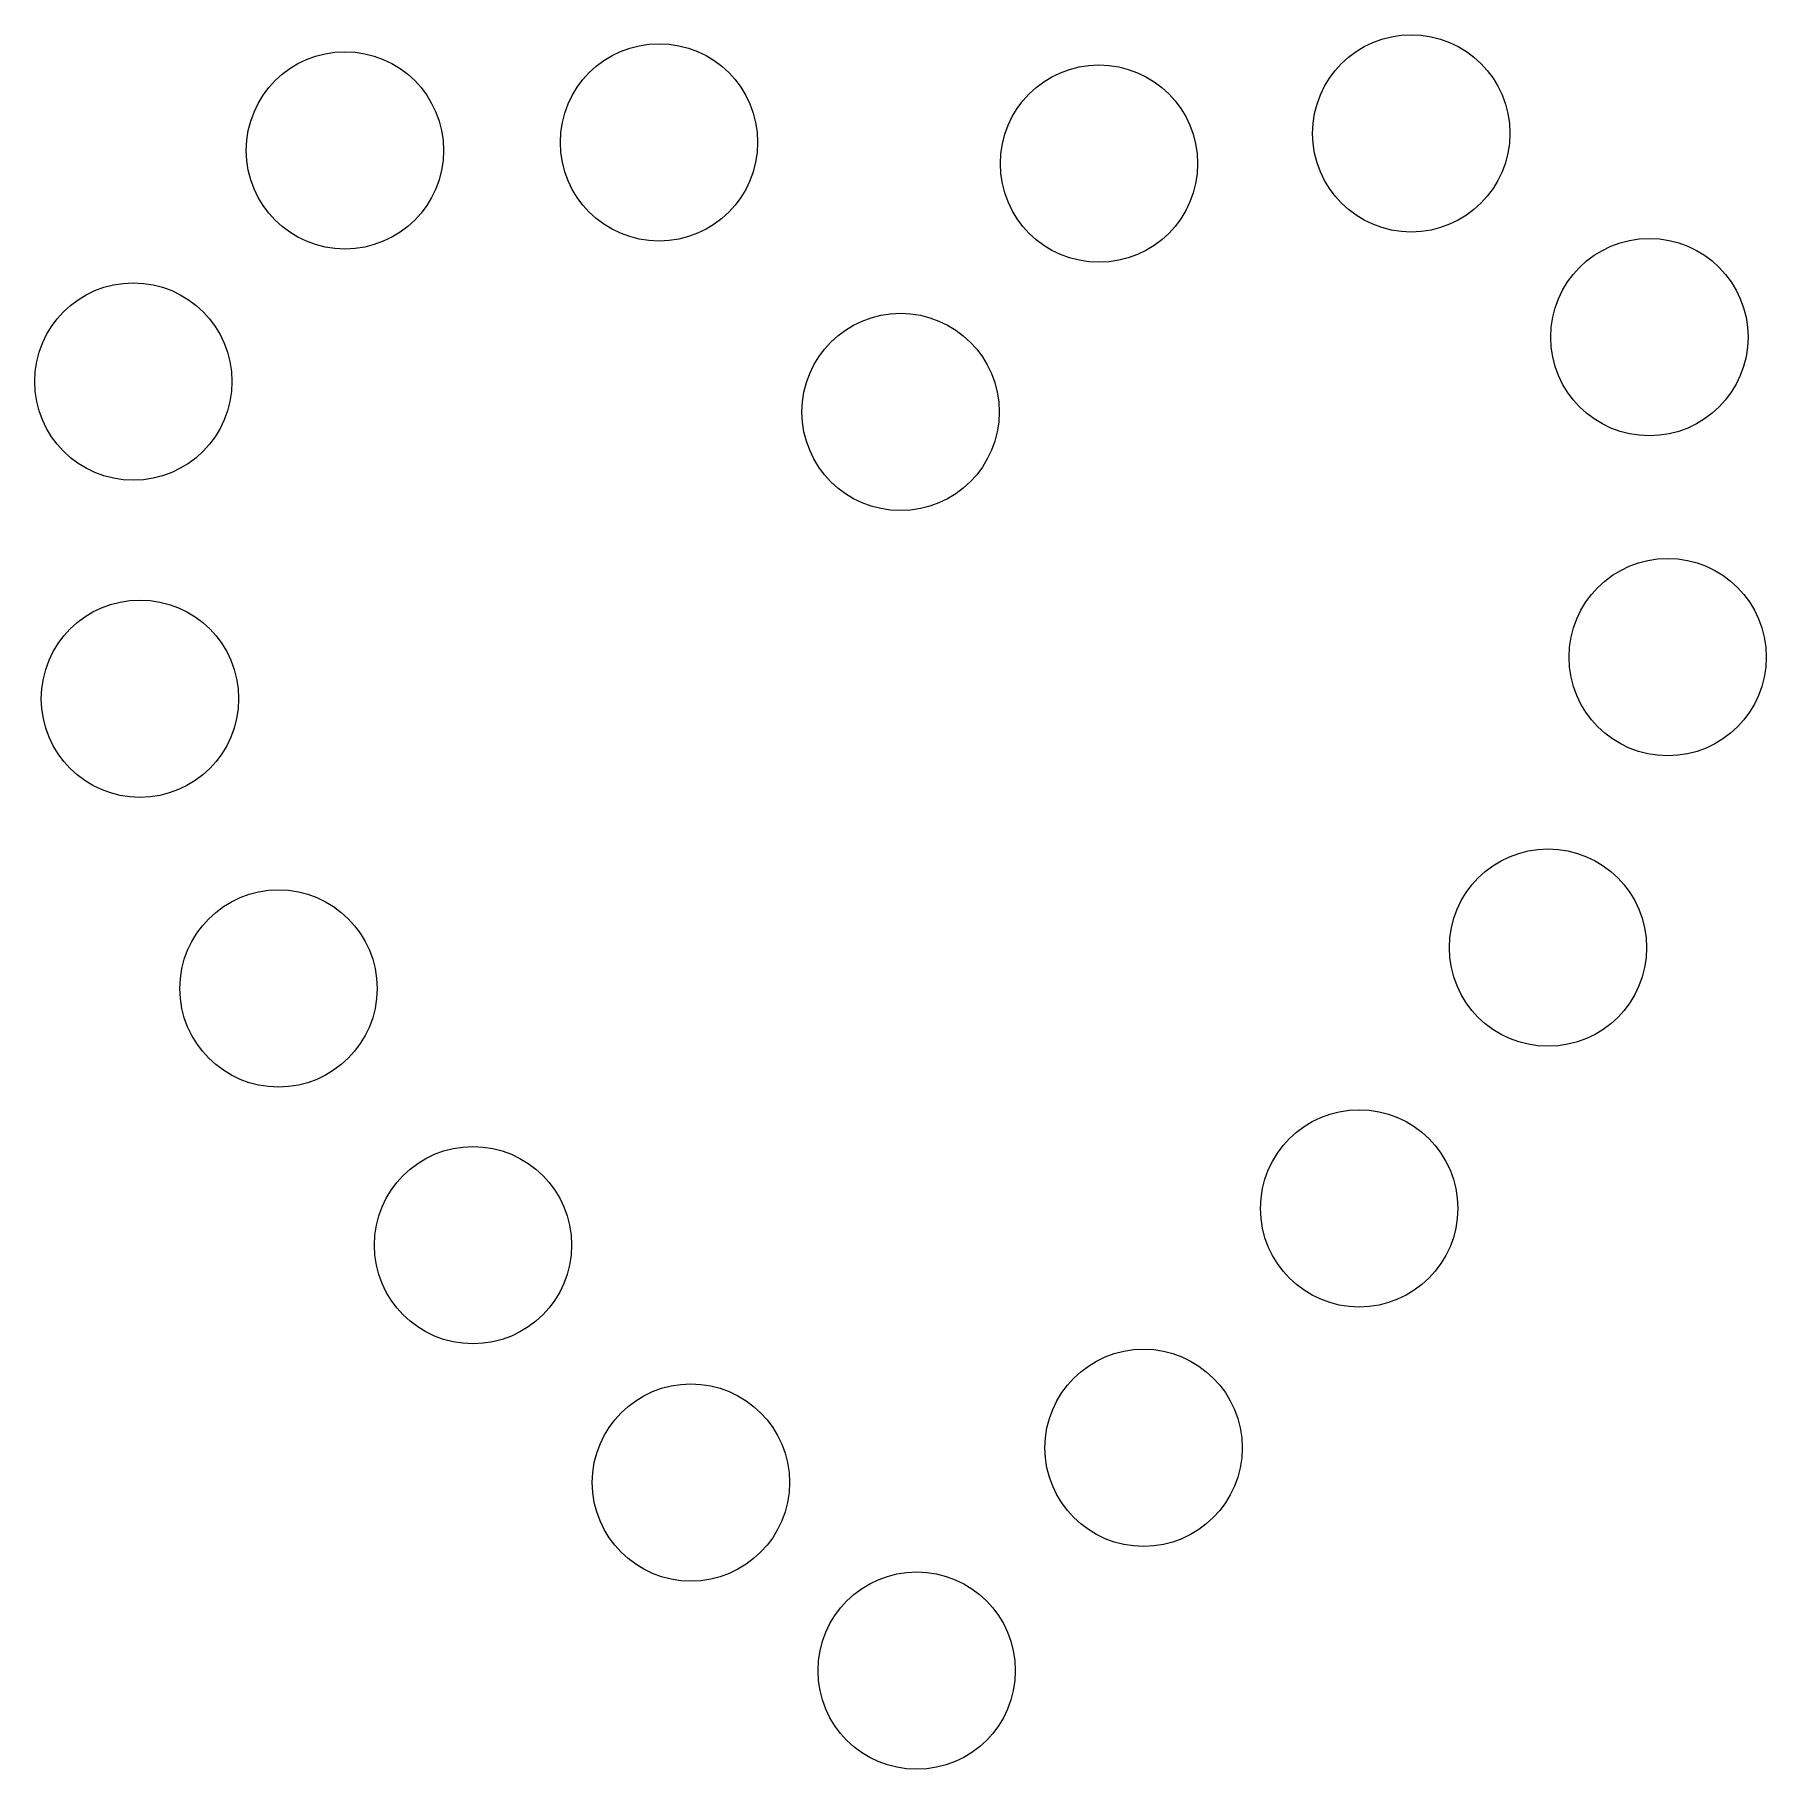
# Model space of a CAD drawing. Header units: millimetres. Extents: x -21.9 to 21.9, y -22 to 22.
import ezdxf

# ---------------------------------------------------------------- set-up
doc = ezdxf.new("R2010")
doc.units = ezdxf.units.MM
doc.header["$MEASUREMENT"] = 0
doc.layers.add('Layer 1', color=7, linetype='Continuous')

msp = doc.modelspace()

# ---------------------------------------------------------------- linework, layer by layer
at = {"layer": 'Layer 1', "color": 250, "lineweight": 18}
for points in [[(12.9464, 21.976), (11.5657, 21.976), (10.4464, 20.8567), (10.4464, 19.476), (10.4464, 19.476), (10.4464, 18.0953), (11.5657, 16.976), (12.9464, 16.976), (12.9464, 16.976), (14.3271, 16.976), (15.4464, 18.0953), (15.4464, 19.476), (15.4464, 19.476), (15.4464, 20.8567), (14.3271, 21.976), (12.9464, 21.976)], [(12.9464, 21.976), (11.5657, 21.976), (10.4464, 20.8567), (10.4464, 19.476), (10.4464, 19.476), (10.4464, 18.0953), (11.5657, 16.976), (12.9464, 16.976), (12.9464, 16.976), (14.3271, 16.976), (15.4464, 18.0953), (15.4464, 19.476), (15.4464, 19.476), (15.4464, 20.8567), (14.3271, 21.976), (12.9464, 21.976)], [(12.9464, 21.976), (11.5657, 21.976), (10.4464, 20.8567), (10.4464, 19.476), (10.4464, 19.476), (10.4464, 18.0953), (11.5657, 16.976), (12.9464, 16.976), (12.9464, 16.976), (14.3271, 16.976), (15.4464, 18.0953), (15.4464, 19.476), (15.4464, 19.476), (15.4464, 20.8567), (14.3271, 21.976), (12.9464, 21.976)], [(12.9464, 21.976), (11.5657, 21.976), (10.4464, 20.8567), (10.4464, 19.476), (10.4464, 19.476), (10.4464, 18.0953), (11.5657, 16.976), (12.9464, 16.976), (12.9464, 16.976), (14.3271, 16.976), (15.4464, 18.0953), (15.4464, 19.476), (15.4464, 19.476), (15.4464, 20.8567), (14.3271, 21.976), (12.9464, 21.976)], [(12.9464, 21.976), (11.5657, 21.976), (10.4464, 20.8567), (10.4464, 19.476), (10.4464, 19.476), (10.4464, 18.0953), (11.5657, 16.976), (12.9464, 16.976), (12.9464, 16.976), (14.3271, 16.976), (15.4464, 18.0953), (15.4464, 19.476), (15.4464, 19.476), (15.4464, 20.8567), (14.3271, 21.976), (12.9464, 21.976)], [(12.9464, 21.976), (11.5657, 21.976), (10.4464, 20.8567), (10.4464, 19.476), (10.4464, 19.476), (10.4464, 18.0953), (11.5657, 16.976), (12.9464, 16.976), (12.9464, 16.976), (14.3271, 16.976), (15.4464, 18.0953), (15.4464, 19.476), (15.4464, 19.476), (15.4464, 20.8567), (14.3271, 21.976), (12.9464, 21.976)], [(12.9464, 21.976), (11.5657, 21.976), (10.4464, 20.8567), (10.4464, 19.476), (10.4464, 19.476), (10.4464, 18.0953), (11.5657, 16.976), (12.9464, 16.976), (12.9464, 16.976), (14.3271, 16.976), (15.4464, 18.0953), (15.4464, 19.476), (15.4464, 19.476), (15.4464, 20.8567), (14.3271, 21.976), (12.9464, 21.976)], [(12.9464, 21.976), (11.5657, 21.976), (10.4464, 20.8567), (10.4464, 19.476), (10.4464, 19.476), (10.4464, 18.0953), (11.5657, 16.976), (12.9464, 16.976), (12.9464, 16.976), (14.3271, 16.976), (15.4464, 18.0953), (15.4464, 19.476), (15.4464, 19.476), (15.4464, 20.8567), (14.3271, 21.976), (12.9464, 21.976)], [(12.9464, 21.976), (11.5657, 21.976), (10.4464, 20.8567), (10.4464, 19.476), (10.4464, 19.476), (10.4464, 18.0953), (11.5657, 16.976), (12.9464, 16.976), (12.9464, 16.976), (14.3271, 16.976), (15.4464, 18.0953), (15.4464, 19.476), (15.4464, 19.476), (15.4464, 20.8567), (14.3271, 21.976), (12.9464, 21.976)], [(12.9464, 21.976), (11.5657, 21.976), (10.4464, 20.8567), (10.4464, 19.476), (10.4464, 19.476), (10.4464, 18.0953), (11.5657, 16.976), (12.9464, 16.976), (12.9464, 16.976), (14.3271, 16.976), (15.4464, 18.0953), (15.4464, 19.476), (15.4464, 19.476), (15.4464, 20.8567), (14.3271, 21.976), (12.9464, 21.976)], [(12.9464, 21.976), (11.5657, 21.976), (10.4464, 20.8567), (10.4464, 19.476), (10.4464, 19.476), (10.4464, 18.0953), (11.5657, 16.976), (12.9464, 16.976), (12.9464, 16.976), (14.3271, 16.976), (15.4464, 18.0953), (15.4464, 19.476), (15.4464, 19.476), (15.4464, 20.8567), (14.3271, 21.976), (12.9464, 21.976)], [(12.9464, 21.976), (11.5657, 21.976), (10.4464, 20.8567), (10.4464, 19.476), (10.4464, 19.476), (10.4464, 18.0953), (11.5657, 16.976), (12.9464, 16.976), (12.9464, 16.976), (14.3271, 16.976), (15.4464, 18.0953), (15.4464, 19.476), (15.4464, 19.476), (15.4464, 20.8567), (14.3271, 21.976), (12.9464, 21.976)], [(12.9464, 21.976), (11.5657, 21.976), (10.4464, 20.8567), (10.4464, 19.476), (10.4464, 19.476), (10.4464, 18.0953), (11.5657, 16.976), (12.9464, 16.976), (12.9464, 16.976), (14.3271, 16.976), (15.4464, 18.0953), (15.4464, 19.476), (15.4464, 19.476), (15.4464, 20.8567), (14.3271, 21.976), (12.9464, 21.976)], [(12.9464, 21.976), (11.5657, 21.976), (10.4464, 20.8567), (10.4464, 19.476), (10.4464, 19.476), (10.4464, 18.0953), (11.5657, 16.976), (12.9464, 16.976), (12.9464, 16.976), (14.3271, 16.976), (15.4464, 18.0953), (15.4464, 19.476), (15.4464, 19.476), (15.4464, 20.8567), (14.3271, 21.976), (12.9464, 21.976)], [(12.9464, 21.976), (11.5657, 21.976), (10.4464, 20.8567), (10.4464, 19.476), (10.4464, 19.476), (10.4464, 18.0953), (11.5657, 16.976), (12.9464, 16.976), (12.9464, 16.976), (14.3271, 16.976), (15.4464, 18.0953), (15.4464, 19.476), (15.4464, 19.476), (15.4464, 20.8567), (14.3271, 21.976), (12.9464, 21.976)], [(12.9464, 21.976), (11.5657, 21.976), (10.4464, 20.8567), (10.4464, 19.476), (10.4464, 19.476), (10.4464, 18.0953), (11.5657, 16.976), (12.9464, 16.976), (12.9464, 16.976), (14.3271, 16.976), (15.4464, 18.0953), (15.4464, 19.476), (15.4464, 19.476), (15.4464, 20.8567), (14.3271, 21.976), (12.9464, 21.976)], [(12.9464, 21.976), (11.5657, 21.976), (10.4464, 20.8567), (10.4464, 19.476), (10.4464, 19.476), (10.4464, 18.0953), (11.5657, 16.976), (12.9464, 16.976), (12.9464, 16.976), (14.3271, 16.976), (15.4464, 18.0953), (15.4464, 19.476), (15.4464, 19.476), (15.4464, 20.8567), (14.3271, 21.976), (12.9464, 21.976)], [(12.9464, 21.976), (11.5657, 21.976), (10.4464, 20.8567), (10.4464, 19.476), (10.4464, 19.476), (10.4464, 18.0953), (11.5657, 16.976), (12.9464, 16.976), (12.9464, 16.976), (14.3271, 16.976), (15.4464, 18.0953), (15.4464, 19.476), (15.4464, 19.476), (15.4464, 20.8567), (14.3271, 21.976), (12.9464, 21.976)], [(12.9464, 21.976), (11.5657, 21.976), (10.4464, 20.8567), (10.4464, 19.476), (10.4464, 19.476), (10.4464, 18.0953), (11.5657, 16.976), (12.9464, 16.976), (12.9464, 16.976), (14.3271, 16.976), (15.4464, 18.0953), (15.4464, 19.476), (15.4464, 19.476), (15.4464, 20.8567), (14.3271, 21.976), (12.9464, 21.976)], [(12.9464, 21.976), (11.5657, 21.976), (10.4464, 20.8567), (10.4464, 19.476), (10.4464, 19.476), (10.4464, 18.0953), (11.5657, 16.976), (12.9464, 16.976), (12.9464, 16.976), (14.3271, 16.976), (15.4464, 18.0953), (15.4464, 19.476), (15.4464, 19.476), (15.4464, 20.8567), (14.3271, 21.976), (12.9464, 21.976)], [(12.9464, 21.976), (11.5657, 21.976), (10.4464, 20.8567), (10.4464, 19.476), (10.4464, 19.476), (10.4464, 18.0953), (11.5657, 16.976), (12.9464, 16.976), (12.9464, 16.976), (14.3271, 16.976), (15.4464, 18.0953), (15.4464, 19.476), (15.4464, 19.476), (15.4464, 20.8567), (14.3271, 21.976), (12.9464, 21.976)], [(-14.0831, 21.544), (-15.4638, 21.544), (-16.5831, 20.4247), (-16.5831, 19.044), (-16.5831, 19.044), (-16.5831, 17.6633), (-15.4638, 16.544), (-14.0831, 16.544), (-14.0831, 16.544), (-12.7024, 16.544), (-11.5831, 17.6633), (-11.5831, 19.044), (-11.5831, 19.044), (-11.5831, 20.4247), (-12.7024, 21.544), (-14.0831, 21.544)], [(-14.0831, 21.544), (-15.4638, 21.544), (-16.5831, 20.4247), (-16.5831, 19.044), (-16.5831, 19.044), (-16.5831, 17.6633), (-15.4638, 16.544), (-14.0831, 16.544), (-14.0831, 16.544), (-12.7024, 16.544), (-11.5831, 17.6633), (-11.5831, 19.044), (-11.5831, 19.044), (-11.5831, 20.4247), (-12.7024, 21.544), (-14.0831, 21.544)], [(-14.0831, 21.544), (-15.4638, 21.544), (-16.5831, 20.4247), (-16.5831, 19.044), (-16.5831, 19.044), (-16.5831, 17.6633), (-15.4638, 16.544), (-14.0831, 16.544), (-14.0831, 16.544), (-12.7024, 16.544), (-11.5831, 17.6633), (-11.5831, 19.044), (-11.5831, 19.044), (-11.5831, 20.4247), (-12.7024, 21.544), (-14.0831, 21.544)], [(-14.0831, 21.544), (-15.4638, 21.544), (-16.5831, 20.4247), (-16.5831, 19.044), (-16.5831, 19.044), (-16.5831, 17.6633), (-15.4638, 16.544), (-14.0831, 16.544), (-14.0831, 16.544), (-12.7024, 16.544), (-11.5831, 17.6633), (-11.5831, 19.044), (-11.5831, 19.044), (-11.5831, 20.4247), (-12.7024, 21.544), (-14.0831, 21.544)], [(-14.0831, 21.544), (-15.4638, 21.544), (-16.5831, 20.4247), (-16.5831, 19.044), (-16.5831, 19.044), (-16.5831, 17.6633), (-15.4638, 16.544), (-14.0831, 16.544), (-14.0831, 16.544), (-12.7024, 16.544), (-11.5831, 17.6633), (-11.5831, 19.044), (-11.5831, 19.044), (-11.5831, 20.4247), (-12.7024, 21.544), (-14.0831, 21.544)], [(-14.0831, 21.544), (-15.4638, 21.544), (-16.5831, 20.4247), (-16.5831, 19.044), (-16.5831, 19.044), (-16.5831, 17.6633), (-15.4638, 16.544), (-14.0831, 16.544), (-14.0831, 16.544), (-12.7024, 16.544), (-11.5831, 17.6633), (-11.5831, 19.044), (-11.5831, 19.044), (-11.5831, 20.4247), (-12.7024, 21.544), (-14.0831, 21.544)], [(-14.0831, 21.544), (-15.4638, 21.544), (-16.5831, 20.4247), (-16.5831, 19.044), (-16.5831, 19.044), (-16.5831, 17.6633), (-15.4638, 16.544), (-14.0831, 16.544), (-14.0831, 16.544), (-12.7024, 16.544), (-11.5831, 17.6633), (-11.5831, 19.044), (-11.5831, 19.044), (-11.5831, 20.4247), (-12.7024, 21.544), (-14.0831, 21.544)], [(-14.0831, 21.544), (-15.4638, 21.544), (-16.5831, 20.4247), (-16.5831, 19.044), (-16.5831, 19.044), (-16.5831, 17.6633), (-15.4638, 16.544), (-14.0831, 16.544), (-14.0831, 16.544), (-12.7024, 16.544), (-11.5831, 17.6633), (-11.5831, 19.044), (-11.5831, 19.044), (-11.5831, 20.4247), (-12.7024, 21.544), (-14.0831, 21.544)], [(-14.0831, 21.544), (-15.4638, 21.544), (-16.5831, 20.4247), (-16.5831, 19.044), (-16.5831, 19.044), (-16.5831, 17.6633), (-15.4638, 16.544), (-14.0831, 16.544), (-14.0831, 16.544), (-12.7024, 16.544), (-11.5831, 17.6633), (-11.5831, 19.044), (-11.5831, 19.044), (-11.5831, 20.4247), (-12.7024, 21.544), (-14.0831, 21.544)], [(-14.0831, 21.544), (-15.4638, 21.544), (-16.5831, 20.4247), (-16.5831, 19.044), (-16.5831, 19.044), (-16.5831, 17.6633), (-15.4638, 16.544), (-14.0831, 16.544), (-14.0831, 16.544), (-12.7024, 16.544), (-11.5831, 17.6633), (-11.5831, 19.044), (-11.5831, 19.044), (-11.5831, 20.4247), (-12.7024, 21.544), (-14.0831, 21.544)], [(-14.0831, 21.544), (-15.4638, 21.544), (-16.5831, 20.4247), (-16.5831, 19.044), (-16.5831, 19.044), (-16.5831, 17.6633), (-15.4638, 16.544), (-14.0831, 16.544), (-14.0831, 16.544), (-12.7024, 16.544), (-11.5831, 17.6633), (-11.5831, 19.044), (-11.5831, 19.044), (-11.5831, 20.4247), (-12.7024, 21.544), (-14.0831, 21.544)], [(-14.0831, 21.544), (-15.4638, 21.544), (-16.5831, 20.4247), (-16.5831, 19.044), (-16.5831, 19.044), (-16.5831, 17.6633), (-15.4638, 16.544), (-14.0831, 16.544), (-14.0831, 16.544), (-12.7024, 16.544), (-11.5831, 17.6633), (-11.5831, 19.044), (-11.5831, 19.044), (-11.5831, 20.4247), (-12.7024, 21.544), (-14.0831, 21.544)], [(-14.0831, 21.544), (-15.4638, 21.544), (-16.5831, 20.4247), (-16.5831, 19.044), (-16.5831, 19.044), (-16.5831, 17.6633), (-15.4638, 16.544), (-14.0831, 16.544), (-14.0831, 16.544), (-12.7024, 16.544), (-11.5831, 17.6633), (-11.5831, 19.044), (-11.5831, 19.044), (-11.5831, 20.4247), (-12.7024, 21.544), (-14.0831, 21.544)], [(-14.0831, 21.544), (-15.4638, 21.544), (-16.5831, 20.4247), (-16.5831, 19.044), (-16.5831, 19.044), (-16.5831, 17.6633), (-15.4638, 16.544), (-14.0831, 16.544), (-14.0831, 16.544), (-12.7024, 16.544), (-11.5831, 17.6633), (-11.5831, 19.044), (-11.5831, 19.044), (-11.5831, 20.4247), (-12.7024, 21.544), (-14.0831, 21.544)], [(-14.0831, 21.544), (-15.4638, 21.544), (-16.5831, 20.4247), (-16.5831, 19.044), (-16.5831, 19.044), (-16.5831, 17.6633), (-15.4638, 16.544), (-14.0831, 16.544), (-14.0831, 16.544), (-12.7024, 16.544), (-11.5831, 17.6633), (-11.5831, 19.044), (-11.5831, 19.044), (-11.5831, 20.4247), (-12.7024, 21.544), (-14.0831, 21.544)], [(-14.0831, 21.544), (-15.4638, 21.544), (-16.5831, 20.4247), (-16.5831, 19.044), (-16.5831, 19.044), (-16.5831, 17.6633), (-15.4638, 16.544), (-14.0831, 16.544), (-14.0831, 16.544), (-12.7024, 16.544), (-11.5831, 17.6633), (-11.5831, 19.044), (-11.5831, 19.044), (-11.5831, 20.4247), (-12.7024, 21.544), (-14.0831, 21.544)], [(-14.0831, 21.544), (-15.4638, 21.544), (-16.5831, 20.4247), (-16.5831, 19.044), (-16.5831, 19.044), (-16.5831, 17.6633), (-15.4638, 16.544), (-14.0831, 16.544), (-14.0831, 16.544), (-12.7024, 16.544), (-11.5831, 17.6633), (-11.5831, 19.044), (-11.5831, 19.044), (-11.5831, 20.4247), (-12.7024, 21.544), (-14.0831, 21.544)], [(-14.0831, 21.544), (-15.4638, 21.544), (-16.5831, 20.4247), (-16.5831, 19.044), (-16.5831, 19.044), (-16.5831, 17.6633), (-15.4638, 16.544), (-14.0831, 16.544), (-14.0831, 16.544), (-12.7024, 16.544), (-11.5831, 17.6633), (-11.5831, 19.044), (-11.5831, 19.044), (-11.5831, 20.4247), (-12.7024, 21.544), (-14.0831, 21.544)], [(-14.0831, 21.544), (-15.4638, 21.544), (-16.5831, 20.4247), (-16.5831, 19.044), (-16.5831, 19.044), (-16.5831, 17.6633), (-15.4638, 16.544), (-14.0831, 16.544), (-14.0831, 16.544), (-12.7024, 16.544), (-11.5831, 17.6633), (-11.5831, 19.044), (-11.5831, 19.044), (-11.5831, 20.4247), (-12.7024, 21.544), (-14.0831, 21.544)], [(-14.0831, 21.544), (-15.4638, 21.544), (-16.5831, 20.4247), (-16.5831, 19.044), (-16.5831, 19.044), (-16.5831, 17.6633), (-15.4638, 16.544), (-14.0831, 16.544), (-14.0831, 16.544), (-12.7024, 16.544), (-11.5831, 17.6633), (-11.5831, 19.044), (-11.5831, 19.044), (-11.5831, 20.4247), (-12.7024, 21.544), (-14.0831, 21.544)], [(-14.0831, 21.544), (-15.4638, 21.544), (-16.5831, 20.4247), (-16.5831, 19.044), (-16.5831, 19.044), (-16.5831, 17.6633), (-15.4638, 16.544), (-14.0831, 16.544), (-14.0831, 16.544), (-12.7024, 16.544), (-11.5831, 17.6633), (-11.5831, 19.044), (-11.5831, 19.044), (-11.5831, 20.4247), (-12.7024, 21.544), (-14.0831, 21.544)], [(-6.1215, 21.7468), (-7.5022, 21.7468), (-8.6215, 20.6275), (-8.6215, 19.2468), (-8.6215, 19.2468), (-8.6215, 17.8661), (-7.5022, 16.7468), (-6.1215, 16.7468), (-6.1215, 16.7468), (-4.7408, 16.7468), (-3.6215, 17.8661), (-3.6215, 19.2468), (-3.6215, 19.2468), (-3.6215, 20.6275), (-4.7408, 21.7468), (-6.1215, 21.7468)], [(-6.1215, 21.7468), (-7.5022, 21.7468), (-8.6215, 20.6275), (-8.6215, 19.2468), (-8.6215, 19.2468), (-8.6215, 17.8661), (-7.5022, 16.7468), (-6.1215, 16.7468), (-6.1215, 16.7468), (-4.7408, 16.7468), (-3.6215, 17.8661), (-3.6215, 19.2468), (-3.6215, 19.2468), (-3.6215, 20.6275), (-4.7408, 21.7468), (-6.1215, 21.7468)], [(-6.1215, 21.7468), (-7.5022, 21.7468), (-8.6215, 20.6275), (-8.6215, 19.2468), (-8.6215, 19.2468), (-8.6215, 17.8661), (-7.5022, 16.7468), (-6.1215, 16.7468), (-6.1215, 16.7468), (-4.7408, 16.7468), (-3.6215, 17.8661), (-3.6215, 19.2468), (-3.6215, 19.2468), (-3.6215, 20.6275), (-4.7408, 21.7468), (-6.1215, 21.7468)], [(-6.1215, 21.7468), (-7.5022, 21.7468), (-8.6215, 20.6275), (-8.6215, 19.2468), (-8.6215, 19.2468), (-8.6215, 17.8661), (-7.5022, 16.7468), (-6.1215, 16.7468), (-6.1215, 16.7468), (-4.7408, 16.7468), (-3.6215, 17.8661), (-3.6215, 19.2468), (-3.6215, 19.2468), (-3.6215, 20.6275), (-4.7408, 21.7468), (-6.1215, 21.7468)], [(-6.1215, 21.7468), (-7.5022, 21.7468), (-8.6215, 20.6275), (-8.6215, 19.2468), (-8.6215, 19.2468), (-8.6215, 17.8661), (-7.5022, 16.7468), (-6.1215, 16.7468), (-6.1215, 16.7468), (-4.7408, 16.7468), (-3.6215, 17.8661), (-3.6215, 19.2468), (-3.6215, 19.2468), (-3.6215, 20.6275), (-4.7408, 21.7468), (-6.1215, 21.7468)], [(-6.1215, 21.7468), (-7.5022, 21.7468), (-8.6215, 20.6275), (-8.6215, 19.2468), (-8.6215, 19.2468), (-8.6215, 17.8661), (-7.5022, 16.7468), (-6.1215, 16.7468), (-6.1215, 16.7468), (-4.7408, 16.7468), (-3.6215, 17.8661), (-3.6215, 19.2468), (-3.6215, 19.2468), (-3.6215, 20.6275), (-4.7408, 21.7468), (-6.1215, 21.7468)], [(-6.1215, 21.7468), (-7.5022, 21.7468), (-8.6215, 20.6275), (-8.6215, 19.2468), (-8.6215, 19.2468), (-8.6215, 17.8661), (-7.5022, 16.7468), (-6.1215, 16.7468), (-6.1215, 16.7468), (-4.7408, 16.7468), (-3.6215, 17.8661), (-3.6215, 19.2468), (-3.6215, 19.2468), (-3.6215, 20.6275), (-4.7408, 21.7468), (-6.1215, 21.7468)], [(-6.1215, 21.7468), (-7.5022, 21.7468), (-8.6215, 20.6275), (-8.6215, 19.2468), (-8.6215, 19.2468), (-8.6215, 17.8661), (-7.5022, 16.7468), (-6.1215, 16.7468), (-6.1215, 16.7468), (-4.7408, 16.7468), (-3.6215, 17.8661), (-3.6215, 19.2468), (-3.6215, 19.2468), (-3.6215, 20.6275), (-4.7408, 21.7468), (-6.1215, 21.7468)], [(-6.1215, 21.7468), (-7.5022, 21.7468), (-8.6215, 20.6275), (-8.6215, 19.2468), (-8.6215, 19.2468), (-8.6215, 17.8661), (-7.5022, 16.7468), (-6.1215, 16.7468), (-6.1215, 16.7468), (-4.7408, 16.7468), (-3.6215, 17.8661), (-3.6215, 19.2468), (-3.6215, 19.2468), (-3.6215, 20.6275), (-4.7408, 21.7468), (-6.1215, 21.7468)], [(-6.1215, 21.7468), (-7.5022, 21.7468), (-8.6215, 20.6275), (-8.6215, 19.2468), (-8.6215, 19.2468), (-8.6215, 17.8661), (-7.5022, 16.7468), (-6.1215, 16.7468), (-6.1215, 16.7468), (-4.7408, 16.7468), (-3.6215, 17.8661), (-3.6215, 19.2468), (-3.6215, 19.2468), (-3.6215, 20.6275), (-4.7408, 21.7468), (-6.1215, 21.7468)], [(-6.1215, 21.7468), (-7.5022, 21.7468), (-8.6215, 20.6275), (-8.6215, 19.2468), (-8.6215, 19.2468), (-8.6215, 17.8661), (-7.5022, 16.7468), (-6.1215, 16.7468), (-6.1215, 16.7468), (-4.7408, 16.7468), (-3.6215, 17.8661), (-3.6215, 19.2468), (-3.6215, 19.2468), (-3.6215, 20.6275), (-4.7408, 21.7468), (-6.1215, 21.7468)], [(-6.1215, 21.7468), (-7.5022, 21.7468), (-8.6215, 20.6275), (-8.6215, 19.2468), (-8.6215, 19.2468), (-8.6215, 17.8661), (-7.5022, 16.7468), (-6.1215, 16.7468), (-6.1215, 16.7468), (-4.7408, 16.7468), (-3.6215, 17.8661), (-3.6215, 19.2468), (-3.6215, 19.2468), (-3.6215, 20.6275), (-4.7408, 21.7468), (-6.1215, 21.7468)], [(-6.1215, 21.7468), (-7.5022, 21.7468), (-8.6215, 20.6275), (-8.6215, 19.2468), (-8.6215, 19.2468), (-8.6215, 17.8661), (-7.5022, 16.7468), (-6.1215, 16.7468), (-6.1215, 16.7468), (-4.7408, 16.7468), (-3.6215, 17.8661), (-3.6215, 19.2468), (-3.6215, 19.2468), (-3.6215, 20.6275), (-4.7408, 21.7468), (-6.1215, 21.7468)], [(-6.1215, 21.7468), (-7.5022, 21.7468), (-8.6215, 20.6275), (-8.6215, 19.2468), (-8.6215, 19.2468), (-8.6215, 17.8661), (-7.5022, 16.7468), (-6.1215, 16.7468), (-6.1215, 16.7468), (-4.7408, 16.7468), (-3.6215, 17.8661), (-3.6215, 19.2468), (-3.6215, 19.2468), (-3.6215, 20.6275), (-4.7408, 21.7468), (-6.1215, 21.7468)], [(-6.1215, 21.7468), (-7.5022, 21.7468), (-8.6215, 20.6275), (-8.6215, 19.2468), (-8.6215, 19.2468), (-8.6215, 17.8661), (-7.5022, 16.7468), (-6.1215, 16.7468), (-6.1215, 16.7468), (-4.7408, 16.7468), (-3.6215, 17.8661), (-3.6215, 19.2468), (-3.6215, 19.2468), (-3.6215, 20.6275), (-4.7408, 21.7468), (-6.1215, 21.7468)], [(-6.1215, 21.7468), (-7.5022, 21.7468), (-8.6215, 20.6275), (-8.6215, 19.2468), (-8.6215, 19.2468), (-8.6215, 17.8661), (-7.5022, 16.7468), (-6.1215, 16.7468), (-6.1215, 16.7468), (-4.7408, 16.7468), (-3.6215, 17.8661), (-3.6215, 19.2468), (-3.6215, 19.2468), (-3.6215, 20.6275), (-4.7408, 21.7468), (-6.1215, 21.7468)], [(-6.1215, 21.7468), (-7.5022, 21.7468), (-8.6215, 20.6275), (-8.6215, 19.2468), (-8.6215, 19.2468), (-8.6215, 17.8661), (-7.5022, 16.7468), (-6.1215, 16.7468), (-6.1215, 16.7468), (-4.7408, 16.7468), (-3.6215, 17.8661), (-3.6215, 19.2468), (-3.6215, 19.2468), (-3.6215, 20.6275), (-4.7408, 21.7468), (-6.1215, 21.7468)], [(-6.1215, 21.7468), (-7.5022, 21.7468), (-8.6215, 20.6275), (-8.6215, 19.2468), (-8.6215, 19.2468), (-8.6215, 17.8661), (-7.5022, 16.7468), (-6.1215, 16.7468), (-6.1215, 16.7468), (-4.7408, 16.7468), (-3.6215, 17.8661), (-3.6215, 19.2468), (-3.6215, 19.2468), (-3.6215, 20.6275), (-4.7408, 21.7468), (-6.1215, 21.7468)], [(-6.1215, 21.7468), (-7.5022, 21.7468), (-8.6215, 20.6275), (-8.6215, 19.2468), (-8.6215, 19.2468), (-8.6215, 17.8661), (-7.5022, 16.7468), (-6.1215, 16.7468), (-6.1215, 16.7468), (-4.7408, 16.7468), (-3.6215, 17.8661), (-3.6215, 19.2468), (-3.6215, 19.2468), (-3.6215, 20.6275), (-4.7408, 21.7468), (-6.1215, 21.7468)], [(-6.1215, 21.7468), (-7.5022, 21.7468), (-8.6215, 20.6275), (-8.6215, 19.2468), (-8.6215, 19.2468), (-8.6215, 17.8661), (-7.5022, 16.7468), (-6.1215, 16.7468), (-6.1215, 16.7468), (-4.7408, 16.7468), (-3.6215, 17.8661), (-3.6215, 19.2468), (-3.6215, 19.2468), (-3.6215, 20.6275), (-4.7408, 21.7468), (-6.1215, 21.7468)], [(-6.1215, 21.7468), (-7.5022, 21.7468), (-8.6215, 20.6275), (-8.6215, 19.2468), (-8.6215, 19.2468), (-8.6215, 17.8661), (-7.5022, 16.7468), (-6.1215, 16.7468), (-6.1215, 16.7468), (-4.7408, 16.7468), (-3.6215, 17.8661), (-3.6215, 19.2468), (-3.6215, 19.2468), (-3.6215, 20.6275), (-4.7408, 21.7468), (-6.1215, 21.7468)], [(5.0308, 21.21), (3.6501, 21.21), (2.5308, 20.0907), (2.5308, 18.71), (2.5308, 18.71), (2.5308, 17.3293), (3.6501, 16.21), (5.0308, 16.21), (5.0308, 16.21), (6.4115, 16.21), (7.5308, 17.3293), (7.5308, 18.71), (7.5308, 18.71), (7.5308, 20.0907), (6.4115, 21.21), (5.0308, 21.21)], [(5.0308, 21.21), (3.6501, 21.21), (2.5308, 20.0907), (2.5308, 18.71), (2.5308, 18.71), (2.5308, 17.3293), (3.6501, 16.21), (5.0308, 16.21), (5.0308, 16.21), (6.4115, 16.21), (7.5308, 17.3293), (7.5308, 18.71), (7.5308, 18.71), (7.5308, 20.0907), (6.4115, 21.21), (5.0308, 21.21)], [(5.0308, 21.21), (3.6501, 21.21), (2.5308, 20.0907), (2.5308, 18.71), (2.5308, 18.71), (2.5308, 17.3293), (3.6501, 16.21), (5.0308, 16.21), (5.0308, 16.21), (6.4115, 16.21), (7.5308, 17.3293), (7.5308, 18.71), (7.5308, 18.71), (7.5308, 20.0907), (6.4115, 21.21), (5.0308, 21.21)], [(5.0308, 21.21), (3.6501, 21.21), (2.5308, 20.0907), (2.5308, 18.71), (2.5308, 18.71), (2.5308, 17.3293), (3.6501, 16.21), (5.0308, 16.21), (5.0308, 16.21), (6.4115, 16.21), (7.5308, 17.3293), (7.5308, 18.71), (7.5308, 18.71), (7.5308, 20.0907), (6.4115, 21.21), (5.0308, 21.21)], [(5.0308, 21.21), (3.6501, 21.21), (2.5308, 20.0907), (2.5308, 18.71), (2.5308, 18.71), (2.5308, 17.3293), (3.6501, 16.21), (5.0308, 16.21), (5.0308, 16.21), (6.4115, 16.21), (7.5308, 17.3293), (7.5308, 18.71), (7.5308, 18.71), (7.5308, 20.0907), (6.4115, 21.21), (5.0308, 21.21)], [(5.0308, 21.21), (3.6501, 21.21), (2.5308, 20.0907), (2.5308, 18.71), (2.5308, 18.71), (2.5308, 17.3293), (3.6501, 16.21), (5.0308, 16.21), (5.0308, 16.21), (6.4115, 16.21), (7.5308, 17.3293), (7.5308, 18.71), (7.5308, 18.71), (7.5308, 20.0907), (6.4115, 21.21), (5.0308, 21.21)], [(5.0308, 21.21), (3.6501, 21.21), (2.5308, 20.0907), (2.5308, 18.71), (2.5308, 18.71), (2.5308, 17.3293), (3.6501, 16.21), (5.0308, 16.21), (5.0308, 16.21), (6.4115, 16.21), (7.5308, 17.3293), (7.5308, 18.71), (7.5308, 18.71), (7.5308, 20.0907), (6.4115, 21.21), (5.0308, 21.21)], [(5.0308, 21.21), (3.6501, 21.21), (2.5308, 20.0907), (2.5308, 18.71), (2.5308, 18.71), (2.5308, 17.3293), (3.6501, 16.21), (5.0308, 16.21), (5.0308, 16.21), (6.4115, 16.21), (7.5308, 17.3293), (7.5308, 18.71), (7.5308, 18.71), (7.5308, 20.0907), (6.4115, 21.21), (5.0308, 21.21)], [(5.0308, 21.21), (3.6501, 21.21), (2.5308, 20.0907), (2.5308, 18.71), (2.5308, 18.71), (2.5308, 17.3293), (3.6501, 16.21), (5.0308, 16.21), (5.0308, 16.21), (6.4115, 16.21), (7.5308, 17.3293), (7.5308, 18.71), (7.5308, 18.71), (7.5308, 20.0907), (6.4115, 21.21), (5.0308, 21.21)], [(5.0308, 21.21), (3.6501, 21.21), (2.5308, 20.0907), (2.5308, 18.71), (2.5308, 18.71), (2.5308, 17.3293), (3.6501, 16.21), (5.0308, 16.21), (5.0308, 16.21), (6.4115, 16.21), (7.5308, 17.3293), (7.5308, 18.71), (7.5308, 18.71), (7.5308, 20.0907), (6.4115, 21.21), (5.0308, 21.21)], [(5.0308, 21.21), (3.6501, 21.21), (2.5308, 20.0907), (2.5308, 18.71), (2.5308, 18.71), (2.5308, 17.3293), (3.6501, 16.21), (5.0308, 16.21), (5.0308, 16.21), (6.4115, 16.21), (7.5308, 17.3293), (7.5308, 18.71), (7.5308, 18.71), (7.5308, 20.0907), (6.4115, 21.21), (5.0308, 21.21)], [(5.0308, 21.21), (3.6501, 21.21), (2.5308, 20.0907), (2.5308, 18.71), (2.5308, 18.71), (2.5308, 17.3293), (3.6501, 16.21), (5.0308, 16.21), (5.0308, 16.21), (6.4115, 16.21), (7.5308, 17.3293), (7.5308, 18.71), (7.5308, 18.71), (7.5308, 20.0907), (6.4115, 21.21), (5.0308, 21.21)], [(5.0308, 21.21), (3.6501, 21.21), (2.5308, 20.0907), (2.5308, 18.71), (2.5308, 18.71), (2.5308, 17.3293), (3.6501, 16.21), (5.0308, 16.21), (5.0308, 16.21), (6.4115, 16.21), (7.5308, 17.3293), (7.5308, 18.71), (7.5308, 18.71), (7.5308, 20.0907), (6.4115, 21.21), (5.0308, 21.21)], [(5.0308, 21.21), (3.6501, 21.21), (2.5308, 20.0907), (2.5308, 18.71), (2.5308, 18.71), (2.5308, 17.3293), (3.6501, 16.21), (5.0308, 16.21), (5.0308, 16.21), (6.4115, 16.21), (7.5308, 17.3293), (7.5308, 18.71), (7.5308, 18.71), (7.5308, 20.0907), (6.4115, 21.21), (5.0308, 21.21)], [(5.0308, 21.21), (3.6501, 21.21), (2.5308, 20.0907), (2.5308, 18.71), (2.5308, 18.71), (2.5308, 17.3293), (3.6501, 16.21), (5.0308, 16.21), (5.0308, 16.21), (6.4115, 16.21), (7.5308, 17.3293), (7.5308, 18.71), (7.5308, 18.71), (7.5308, 20.0907), (6.4115, 21.21), (5.0308, 21.21)], [(5.0308, 21.21), (3.6501, 21.21), (2.5308, 20.0907), (2.5308, 18.71), (2.5308, 18.71), (2.5308, 17.3293), (3.6501, 16.21), (5.0308, 16.21), (5.0308, 16.21), (6.4115, 16.21), (7.5308, 17.3293), (7.5308, 18.71), (7.5308, 18.71), (7.5308, 20.0907), (6.4115, 21.21), (5.0308, 21.21)], [(5.0308, 21.21), (3.6501, 21.21), (2.5308, 20.0907), (2.5308, 18.71), (2.5308, 18.71), (2.5308, 17.3293), (3.6501, 16.21), (5.0308, 16.21), (5.0308, 16.21), (6.4115, 16.21), (7.5308, 17.3293), (7.5308, 18.71), (7.5308, 18.71), (7.5308, 20.0907), (6.4115, 21.21), (5.0308, 21.21)], [(5.0308, 21.21), (3.6501, 21.21), (2.5308, 20.0907), (2.5308, 18.71), (2.5308, 18.71), (2.5308, 17.3293), (3.6501, 16.21), (5.0308, 16.21), (5.0308, 16.21), (6.4115, 16.21), (7.5308, 17.3293), (7.5308, 18.71), (7.5308, 18.71), (7.5308, 20.0907), (6.4115, 21.21), (5.0308, 21.21)], [(5.0308, 21.21), (3.6501, 21.21), (2.5308, 20.0907), (2.5308, 18.71), (2.5308, 18.71), (2.5308, 17.3293), (3.6501, 16.21), (5.0308, 16.21), (5.0308, 16.21), (6.4115, 16.21), (7.5308, 17.3293), (7.5308, 18.71), (7.5308, 18.71), (7.5308, 20.0907), (6.4115, 21.21), (5.0308, 21.21)], [(5.0308, 21.21), (3.6501, 21.21), (2.5308, 20.0907), (2.5308, 18.71), (2.5308, 18.71), (2.5308, 17.3293), (3.6501, 16.21), (5.0308, 16.21), (5.0308, 16.21), (6.4115, 16.21), (7.5308, 17.3293), (7.5308, 18.71), (7.5308, 18.71), (7.5308, 20.0907), (6.4115, 21.21), (5.0308, 21.21)], [(5.0308, 21.21), (3.6501, 21.21), (2.5308, 20.0907), (2.5308, 18.71), (2.5308, 18.71), (2.5308, 17.3293), (3.6501, 16.21), (5.0308, 16.21), (5.0308, 16.21), (6.4115, 16.21), (7.5308, 17.3293), (7.5308, 18.71), (7.5308, 18.71), (7.5308, 20.0907), (6.4115, 21.21), (5.0308, 21.21)], [(18.9836, 16.8133), (17.6029, 16.8133), (16.4836, 15.694), (16.4836, 14.3133), (16.4836, 14.3133), (16.4836, 12.9326), (17.6029, 11.8133), (18.9836, 11.8133), (18.9836, 11.8133), (20.3643, 11.8133), (21.4836, 12.9326), (21.4836, 14.3133), (21.4836, 14.3133), (21.4836, 15.694), (20.3643, 16.8133), (18.9836, 16.8133)], [(18.9836, 16.8133), (17.6029, 16.8133), (16.4836, 15.694), (16.4836, 14.3133), (16.4836, 14.3133), (16.4836, 12.9326), (17.6029, 11.8133), (18.9836, 11.8133), (18.9836, 11.8133), (20.3643, 11.8133), (21.4836, 12.9326), (21.4836, 14.3133), (21.4836, 14.3133), (21.4836, 15.694), (20.3643, 16.8133), (18.9836, 16.8133)], [(18.9836, 16.8133), (17.6029, 16.8133), (16.4836, 15.694), (16.4836, 14.3133), (16.4836, 14.3133), (16.4836, 12.9326), (17.6029, 11.8133), (18.9836, 11.8133), (18.9836, 11.8133), (20.3643, 11.8133), (21.4836, 12.9326), (21.4836, 14.3133), (21.4836, 14.3133), (21.4836, 15.694), (20.3643, 16.8133), (18.9836, 16.8133)], [(18.9836, 16.8133), (17.6029, 16.8133), (16.4836, 15.694), (16.4836, 14.3133), (16.4836, 14.3133), (16.4836, 12.9326), (17.6029, 11.8133), (18.9836, 11.8133), (18.9836, 11.8133), (20.3643, 11.8133), (21.4836, 12.9326), (21.4836, 14.3133), (21.4836, 14.3133), (21.4836, 15.694), (20.3643, 16.8133), (18.9836, 16.8133)], [(18.9836, 16.8133), (17.6029, 16.8133), (16.4836, 15.694), (16.4836, 14.3133), (16.4836, 14.3133), (16.4836, 12.9326), (17.6029, 11.8133), (18.9836, 11.8133), (18.9836, 11.8133), (20.3643, 11.8133), (21.4836, 12.9326), (21.4836, 14.3133), (21.4836, 14.3133), (21.4836, 15.694), (20.3643, 16.8133), (18.9836, 16.8133)], [(18.9836, 16.8133), (17.6029, 16.8133), (16.4836, 15.694), (16.4836, 14.3133), (16.4836, 14.3133), (16.4836, 12.9326), (17.6029, 11.8133), (18.9836, 11.8133), (18.9836, 11.8133), (20.3643, 11.8133), (21.4836, 12.9326), (21.4836, 14.3133), (21.4836, 14.3133), (21.4836, 15.694), (20.3643, 16.8133), (18.9836, 16.8133)], [(18.9836, 16.8133), (17.6029, 16.8133), (16.4836, 15.694), (16.4836, 14.3133), (16.4836, 14.3133), (16.4836, 12.9326), (17.6029, 11.8133), (18.9836, 11.8133), (18.9836, 11.8133), (20.3643, 11.8133), (21.4836, 12.9326), (21.4836, 14.3133), (21.4836, 14.3133), (21.4836, 15.694), (20.3643, 16.8133), (18.9836, 16.8133)], [(18.9836, 16.8133), (17.6029, 16.8133), (16.4836, 15.694), (16.4836, 14.3133), (16.4836, 14.3133), (16.4836, 12.9326), (17.6029, 11.8133), (18.9836, 11.8133), (18.9836, 11.8133), (20.3643, 11.8133), (21.4836, 12.9326), (21.4836, 14.3133), (21.4836, 14.3133), (21.4836, 15.694), (20.3643, 16.8133), (18.9836, 16.8133)], [(18.9836, 16.8133), (17.6029, 16.8133), (16.4836, 15.694), (16.4836, 14.3133), (16.4836, 14.3133), (16.4836, 12.9326), (17.6029, 11.8133), (18.9836, 11.8133), (18.9836, 11.8133), (20.3643, 11.8133), (21.4836, 12.9326), (21.4836, 14.3133), (21.4836, 14.3133), (21.4836, 15.694), (20.3643, 16.8133), (18.9836, 16.8133)], [(18.9836, 16.8133), (17.6029, 16.8133), (16.4836, 15.694), (16.4836, 14.3133), (16.4836, 14.3133), (16.4836, 12.9326), (17.6029, 11.8133), (18.9836, 11.8133), (18.9836, 11.8133), (20.3643, 11.8133), (21.4836, 12.9326), (21.4836, 14.3133), (21.4836, 14.3133), (21.4836, 15.694), (20.3643, 16.8133), (18.9836, 16.8133)], [(18.9836, 16.8133), (17.6029, 16.8133), (16.4836, 15.694), (16.4836, 14.3133), (16.4836, 14.3133), (16.4836, 12.9326), (17.6029, 11.8133), (18.9836, 11.8133), (18.9836, 11.8133), (20.3643, 11.8133), (21.4836, 12.9326), (21.4836, 14.3133), (21.4836, 14.3133), (21.4836, 15.694), (20.3643, 16.8133), (18.9836, 16.8133)], [(18.9836, 16.8133), (17.6029, 16.8133), (16.4836, 15.694), (16.4836, 14.3133), (16.4836, 14.3133), (16.4836, 12.9326), (17.6029, 11.8133), (18.9836, 11.8133), (18.9836, 11.8133), (20.3643, 11.8133), (21.4836, 12.9326), (21.4836, 14.3133), (21.4836, 14.3133), (21.4836, 15.694), (20.3643, 16.8133), (18.9836, 16.8133)], [(18.9836, 16.8133), (17.6029, 16.8133), (16.4836, 15.694), (16.4836, 14.3133), (16.4836, 14.3133), (16.4836, 12.9326), (17.6029, 11.8133), (18.9836, 11.8133), (18.9836, 11.8133), (20.3643, 11.8133), (21.4836, 12.9326), (21.4836, 14.3133), (21.4836, 14.3133), (21.4836, 15.694), (20.3643, 16.8133), (18.9836, 16.8133)], [(18.9836, 16.8133), (17.6029, 16.8133), (16.4836, 15.694), (16.4836, 14.3133), (16.4836, 14.3133), (16.4836, 12.9326), (17.6029, 11.8133), (18.9836, 11.8133), (18.9836, 11.8133), (20.3643, 11.8133), (21.4836, 12.9326), (21.4836, 14.3133), (21.4836, 14.3133), (21.4836, 15.694), (20.3643, 16.8133), (18.9836, 16.8133)], [(18.9836, 16.8133), (17.6029, 16.8133), (16.4836, 15.694), (16.4836, 14.3133), (16.4836, 14.3133), (16.4836, 12.9326), (17.6029, 11.8133), (18.9836, 11.8133), (18.9836, 11.8133), (20.3643, 11.8133), (21.4836, 12.9326), (21.4836, 14.3133), (21.4836, 14.3133), (21.4836, 15.694), (20.3643, 16.8133), (18.9836, 16.8133)], [(18.9836, 16.8133), (17.6029, 16.8133), (16.4836, 15.694), (16.4836, 14.3133), (16.4836, 14.3133), (16.4836, 12.9326), (17.6029, 11.8133), (18.9836, 11.8133), (18.9836, 11.8133), (20.3643, 11.8133), (21.4836, 12.9326), (21.4836, 14.3133), (21.4836, 14.3133), (21.4836, 15.694), (20.3643, 16.8133), (18.9836, 16.8133)], [(18.9836, 16.8133), (17.6029, 16.8133), (16.4836, 15.694), (16.4836, 14.3133), (16.4836, 14.3133), (16.4836, 12.9326), (17.6029, 11.8133), (18.9836, 11.8133), (18.9836, 11.8133), (20.3643, 11.8133), (21.4836, 12.9326), (21.4836, 14.3133), (21.4836, 14.3133), (21.4836, 15.694), (20.3643, 16.8133), (18.9836, 16.8133)], [(18.9836, 16.8133), (17.6029, 16.8133), (16.4836, 15.694), (16.4836, 14.3133), (16.4836, 14.3133), (16.4836, 12.9326), (17.6029, 11.8133), (18.9836, 11.8133), (18.9836, 11.8133), (20.3643, 11.8133), (21.4836, 12.9326), (21.4836, 14.3133), (21.4836, 14.3133), (21.4836, 15.694), (20.3643, 16.8133), (18.9836, 16.8133)], [(18.9836, 16.8133), (17.6029, 16.8133), (16.4836, 15.694), (16.4836, 14.3133), (16.4836, 14.3133), (16.4836, 12.9326), (17.6029, 11.8133), (18.9836, 11.8133), (18.9836, 11.8133), (20.3643, 11.8133), (21.4836, 12.9326), (21.4836, 14.3133), (21.4836, 14.3133), (21.4836, 15.694), (20.3643, 16.8133), (18.9836, 16.8133)], [(18.9836, 16.8133), (17.6029, 16.8133), (16.4836, 15.694), (16.4836, 14.3133), (16.4836, 14.3133), (16.4836, 12.9326), (17.6029, 11.8133), (18.9836, 11.8133), (18.9836, 11.8133), (20.3643, 11.8133), (21.4836, 12.9326), (21.4836, 14.3133), (21.4836, 14.3133), (21.4836, 15.694), (20.3643, 16.8133), (18.9836, 16.8133)], [(18.9836, 16.8133), (17.6029, 16.8133), (16.4836, 15.694), (16.4836, 14.3133), (16.4836, 14.3133), (16.4836, 12.9326), (17.6029, 11.8133), (18.9836, 11.8133), (18.9836, 11.8133), (20.3643, 11.8133), (21.4836, 12.9326), (21.4836, 14.3133), (21.4836, 14.3133), (21.4836, 15.694), (20.3643, 16.8133), (18.9836, 16.8133)], [(-19.4479, 15.6876), (-20.8286, 15.6876), (-21.9479, 14.5683), (-21.9479, 13.1876), (-21.9479, 13.1876), (-21.9479, 11.8069), (-20.8286, 10.6876), (-19.4479, 10.6876), (-19.4479, 10.6876), (-18.0672, 10.6876), (-16.9479, 11.8069), (-16.9479, 13.1876), (-16.9479, 13.1876), (-16.9479, 14.5683), (-18.0672, 15.6876), (-19.4479, 15.6876)], [(-19.4479, 15.6876), (-20.8286, 15.6876), (-21.9479, 14.5683), (-21.9479, 13.1876), (-21.9479, 13.1876), (-21.9479, 11.8069), (-20.8286, 10.6876), (-19.4479, 10.6876), (-19.4479, 10.6876), (-18.0672, 10.6876), (-16.9479, 11.8069), (-16.9479, 13.1876), (-16.9479, 13.1876), (-16.9479, 14.5683), (-18.0672, 15.6876), (-19.4479, 15.6876)], [(-19.4479, 15.6876), (-20.8286, 15.6876), (-21.9479, 14.5683), (-21.9479, 13.1876), (-21.9479, 13.1876), (-21.9479, 11.8069), (-20.8286, 10.6876), (-19.4479, 10.6876), (-19.4479, 10.6876), (-18.0672, 10.6876), (-16.9479, 11.8069), (-16.9479, 13.1876), (-16.9479, 13.1876), (-16.9479, 14.5683), (-18.0672, 15.6876), (-19.4479, 15.6876)], [(-19.4479, 15.6876), (-20.8286, 15.6876), (-21.9479, 14.5683), (-21.9479, 13.1876), (-21.9479, 13.1876), (-21.9479, 11.8069), (-20.8286, 10.6876), (-19.4479, 10.6876), (-19.4479, 10.6876), (-18.0672, 10.6876), (-16.9479, 11.8069), (-16.9479, 13.1876), (-16.9479, 13.1876), (-16.9479, 14.5683), (-18.0672, 15.6876), (-19.4479, 15.6876)], [(-19.4479, 15.6876), (-20.8286, 15.6876), (-21.9479, 14.5683), (-21.9479, 13.1876), (-21.9479, 13.1876), (-21.9479, 11.8069), (-20.8286, 10.6876), (-19.4479, 10.6876), (-19.4479, 10.6876), (-18.0672, 10.6876), (-16.9479, 11.8069), (-16.9479, 13.1876), (-16.9479, 13.1876), (-16.9479, 14.5683), (-18.0672, 15.6876), (-19.4479, 15.6876)], [(-19.4479, 15.6876), (-20.8286, 15.6876), (-21.9479, 14.5683), (-21.9479, 13.1876), (-21.9479, 13.1876), (-21.9479, 11.8069), (-20.8286, 10.6876), (-19.4479, 10.6876), (-19.4479, 10.6876), (-18.0672, 10.6876), (-16.9479, 11.8069), (-16.9479, 13.1876), (-16.9479, 13.1876), (-16.9479, 14.5683), (-18.0672, 15.6876), (-19.4479, 15.6876)], [(-19.4479, 15.6876), (-20.8286, 15.6876), (-21.9479, 14.5683), (-21.9479, 13.1876), (-21.9479, 13.1876), (-21.9479, 11.8069), (-20.8286, 10.6876), (-19.4479, 10.6876), (-19.4479, 10.6876), (-18.0672, 10.6876), (-16.9479, 11.8069), (-16.9479, 13.1876), (-16.9479, 13.1876), (-16.9479, 14.5683), (-18.0672, 15.6876), (-19.4479, 15.6876)], [(-19.4479, 15.6876), (-20.8286, 15.6876), (-21.9479, 14.5683), (-21.9479, 13.1876), (-21.9479, 13.1876), (-21.9479, 11.8069), (-20.8286, 10.6876), (-19.4479, 10.6876), (-19.4479, 10.6876), (-18.0672, 10.6876), (-16.9479, 11.8069), (-16.9479, 13.1876), (-16.9479, 13.1876), (-16.9479, 14.5683), (-18.0672, 15.6876), (-19.4479, 15.6876)], [(-19.4479, 15.6876), (-20.8286, 15.6876), (-21.9479, 14.5683), (-21.9479, 13.1876), (-21.9479, 13.1876), (-21.9479, 11.8069), (-20.8286, 10.6876), (-19.4479, 10.6876), (-19.4479, 10.6876), (-18.0672, 10.6876), (-16.9479, 11.8069), (-16.9479, 13.1876), (-16.9479, 13.1876), (-16.9479, 14.5683), (-18.0672, 15.6876), (-19.4479, 15.6876)], [(-19.4479, 15.6876), (-20.8286, 15.6876), (-21.9479, 14.5683), (-21.9479, 13.1876), (-21.9479, 13.1876), (-21.9479, 11.8069), (-20.8286, 10.6876), (-19.4479, 10.6876), (-19.4479, 10.6876), (-18.0672, 10.6876), (-16.9479, 11.8069), (-16.9479, 13.1876), (-16.9479, 13.1876), (-16.9479, 14.5683), (-18.0672, 15.6876), (-19.4479, 15.6876)], [(-19.4479, 15.6876), (-20.8286, 15.6876), (-21.9479, 14.5683), (-21.9479, 13.1876), (-21.9479, 13.1876), (-21.9479, 11.8069), (-20.8286, 10.6876), (-19.4479, 10.6876), (-19.4479, 10.6876), (-18.0672, 10.6876), (-16.9479, 11.8069), (-16.9479, 13.1876), (-16.9479, 13.1876), (-16.9479, 14.5683), (-18.0672, 15.6876), (-19.4479, 15.6876)], [(-19.4479, 15.6876), (-20.8286, 15.6876), (-21.9479, 14.5683), (-21.9479, 13.1876), (-21.9479, 13.1876), (-21.9479, 11.8069), (-20.8286, 10.6876), (-19.4479, 10.6876), (-19.4479, 10.6876), (-18.0672, 10.6876), (-16.9479, 11.8069), (-16.9479, 13.1876), (-16.9479, 13.1876), (-16.9479, 14.5683), (-18.0672, 15.6876), (-19.4479, 15.6876)], [(-19.4479, 15.6876), (-20.8286, 15.6876), (-21.9479, 14.5683), (-21.9479, 13.1876), (-21.9479, 13.1876), (-21.9479, 11.8069), (-20.8286, 10.6876), (-19.4479, 10.6876), (-19.4479, 10.6876), (-18.0672, 10.6876), (-16.9479, 11.8069), (-16.9479, 13.1876), (-16.9479, 13.1876), (-16.9479, 14.5683), (-18.0672, 15.6876), (-19.4479, 15.6876)], [(-19.4479, 15.6876), (-20.8286, 15.6876), (-21.9479, 14.5683), (-21.9479, 13.1876), (-21.9479, 13.1876), (-21.9479, 11.8069), (-20.8286, 10.6876), (-19.4479, 10.6876), (-19.4479, 10.6876), (-18.0672, 10.6876), (-16.9479, 11.8069), (-16.9479, 13.1876), (-16.9479, 13.1876), (-16.9479, 14.5683), (-18.0672, 15.6876), (-19.4479, 15.6876)], [(-19.4479, 15.6876), (-20.8286, 15.6876), (-21.9479, 14.5683), (-21.9479, 13.1876), (-21.9479, 13.1876), (-21.9479, 11.8069), (-20.8286, 10.6876), (-19.4479, 10.6876), (-19.4479, 10.6876), (-18.0672, 10.6876), (-16.9479, 11.8069), (-16.9479, 13.1876), (-16.9479, 13.1876), (-16.9479, 14.5683), (-18.0672, 15.6876), (-19.4479, 15.6876)], [(-19.4479, 15.6876), (-20.8286, 15.6876), (-21.9479, 14.5683), (-21.9479, 13.1876), (-21.9479, 13.1876), (-21.9479, 11.8069), (-20.8286, 10.6876), (-19.4479, 10.6876), (-19.4479, 10.6876), (-18.0672, 10.6876), (-16.9479, 11.8069), (-16.9479, 13.1876), (-16.9479, 13.1876), (-16.9479, 14.5683), (-18.0672, 15.6876), (-19.4479, 15.6876)], [(-19.4479, 15.6876), (-20.8286, 15.6876), (-21.9479, 14.5683), (-21.9479, 13.1876), (-21.9479, 13.1876), (-21.9479, 11.8069), (-20.8286, 10.6876), (-19.4479, 10.6876), (-19.4479, 10.6876), (-18.0672, 10.6876), (-16.9479, 11.8069), (-16.9479, 13.1876), (-16.9479, 13.1876), (-16.9479, 14.5683), (-18.0672, 15.6876), (-19.4479, 15.6876)], [(-19.4479, 15.6876), (-20.8286, 15.6876), (-21.9479, 14.5683), (-21.9479, 13.1876), (-21.9479, 13.1876), (-21.9479, 11.8069), (-20.8286, 10.6876), (-19.4479, 10.6876), (-19.4479, 10.6876), (-18.0672, 10.6876), (-16.9479, 11.8069), (-16.9479, 13.1876), (-16.9479, 13.1876), (-16.9479, 14.5683), (-18.0672, 15.6876), (-19.4479, 15.6876)], [(-19.4479, 15.6876), (-20.8286, 15.6876), (-21.9479, 14.5683), (-21.9479, 13.1876), (-21.9479, 13.1876), (-21.9479, 11.8069), (-20.8286, 10.6876), (-19.4479, 10.6876), (-19.4479, 10.6876), (-18.0672, 10.6876), (-16.9479, 11.8069), (-16.9479, 13.1876), (-16.9479, 13.1876), (-16.9479, 14.5683), (-18.0672, 15.6876), (-19.4479, 15.6876)], [(-19.4479, 15.6876), (-20.8286, 15.6876), (-21.9479, 14.5683), (-21.9479, 13.1876), (-21.9479, 13.1876), (-21.9479, 11.8069), (-20.8286, 10.6876), (-19.4479, 10.6876), (-19.4479, 10.6876), (-18.0672, 10.6876), (-16.9479, 11.8069), (-16.9479, 13.1876), (-16.9479, 13.1876), (-16.9479, 14.5683), (-18.0672, 15.6876), (-19.4479, 15.6876)], [(-19.4479, 15.6876), (-20.8286, 15.6876), (-21.9479, 14.5683), (-21.9479, 13.1876), (-21.9479, 13.1876), (-21.9479, 11.8069), (-20.8286, 10.6876), (-19.4479, 10.6876), (-19.4479, 10.6876), (-18.0672, 10.6876), (-16.9479, 11.8069), (-16.9479, 13.1876), (-16.9479, 13.1876), (-16.9479, 14.5683), (-18.0672, 15.6876), (-19.4479, 15.6876)], [(0.0017, 14.9178), (-1.379, 14.9178), (-2.4983, 13.7985), (-2.4983, 12.4178), (-2.4983, 12.4178), (-2.4983, 11.0371), (-1.379, 9.9178), (0.0017, 9.9178), (0.0017, 9.9178), (1.3824, 9.9178), (2.5017, 11.0371), (2.5017, 12.4178), (2.5017, 12.4178), (2.5017, 13.7985), (1.3824, 14.9178), (0.0017, 14.9178)], [(0.0017, 14.9178), (-1.379, 14.9178), (-2.4983, 13.7985), (-2.4983, 12.4178), (-2.4983, 12.4178), (-2.4983, 11.0371), (-1.379, 9.9178), (0.0017, 9.9178), (0.0017, 9.9178), (1.3824, 9.9178), (2.5017, 11.0371), (2.5017, 12.4178), (2.5017, 12.4178), (2.5017, 13.7985), (1.3824, 14.9178), (0.0017, 14.9178)], [(0.0017, 14.9178), (-1.379, 14.9178), (-2.4983, 13.7985), (-2.4983, 12.4178), (-2.4983, 12.4178), (-2.4983, 11.0371), (-1.379, 9.9178), (0.0017, 9.9178), (0.0017, 9.9178), (1.3824, 9.9178), (2.5017, 11.0371), (2.5017, 12.4178), (2.5017, 12.4178), (2.5017, 13.7985), (1.3824, 14.9178), (0.0017, 14.9178)], [(0.0017, 14.9178), (-1.379, 14.9178), (-2.4983, 13.7985), (-2.4983, 12.4178), (-2.4983, 12.4178), (-2.4983, 11.0371), (-1.379, 9.9178), (0.0017, 9.9178), (0.0017, 9.9178), (1.3824, 9.9178), (2.5017, 11.0371), (2.5017, 12.4178), (2.5017, 12.4178), (2.5017, 13.7985), (1.3824, 14.9178), (0.0017, 14.9178)], [(0.0017, 14.9178), (-1.379, 14.9178), (-2.4983, 13.7985), (-2.4983, 12.4178), (-2.4983, 12.4178), (-2.4983, 11.0371), (-1.379, 9.9178), (0.0017, 9.9178), (0.0017, 9.9178), (1.3824, 9.9178), (2.5017, 11.0371), (2.5017, 12.4178), (2.5017, 12.4178), (2.5017, 13.7985), (1.3824, 14.9178), (0.0017, 14.9178)], [(0.0017, 14.9178), (-1.379, 14.9178), (-2.4983, 13.7985), (-2.4983, 12.4178), (-2.4983, 12.4178), (-2.4983, 11.0371), (-1.379, 9.9178), (0.0017, 9.9178), (0.0017, 9.9178), (1.3824, 9.9178), (2.5017, 11.0371), (2.5017, 12.4178), (2.5017, 12.4178), (2.5017, 13.7985), (1.3824, 14.9178), (0.0017, 14.9178)], [(0.0017, 14.9178), (-1.379, 14.9178), (-2.4983, 13.7985), (-2.4983, 12.4178), (-2.4983, 12.4178), (-2.4983, 11.0371), (-1.379, 9.9178), (0.0017, 9.9178), (0.0017, 9.9178), (1.3824, 9.9178), (2.5017, 11.0371), (2.5017, 12.4178), (2.5017, 12.4178), (2.5017, 13.7985), (1.3824, 14.9178), (0.0017, 14.9178)], [(0.0017, 14.9178), (-1.379, 14.9178), (-2.4983, 13.7985), (-2.4983, 12.4178), (-2.4983, 12.4178), (-2.4983, 11.0371), (-1.379, 9.9178), (0.0017, 9.9178), (0.0017, 9.9178), (1.3824, 9.9178), (2.5017, 11.0371), (2.5017, 12.4178), (2.5017, 12.4178), (2.5017, 13.7985), (1.3824, 14.9178), (0.0017, 14.9178)], [(0.0017, 14.9178), (-1.379, 14.9178), (-2.4983, 13.7985), (-2.4983, 12.4178), (-2.4983, 12.4178), (-2.4983, 11.0371), (-1.379, 9.9178), (0.0017, 9.9178), (0.0017, 9.9178), (1.3824, 9.9178), (2.5017, 11.0371), (2.5017, 12.4178), (2.5017, 12.4178), (2.5017, 13.7985), (1.3824, 14.9178), (0.0017, 14.9178)], [(0.0017, 14.9178), (-1.379, 14.9178), (-2.4983, 13.7985), (-2.4983, 12.4178), (-2.4983, 12.4178), (-2.4983, 11.0371), (-1.379, 9.9178), (0.0017, 9.9178), (0.0017, 9.9178), (1.3824, 9.9178), (2.5017, 11.0371), (2.5017, 12.4178), (2.5017, 12.4178), (2.5017, 13.7985), (1.3824, 14.9178), (0.0017, 14.9178)], [(0.0017, 14.9178), (-1.379, 14.9178), (-2.4983, 13.7985), (-2.4983, 12.4178), (-2.4983, 12.4178), (-2.4983, 11.0371), (-1.379, 9.9178), (0.0017, 9.9178), (0.0017, 9.9178), (1.3824, 9.9178), (2.5017, 11.0371), (2.5017, 12.4178), (2.5017, 12.4178), (2.5017, 13.7985), (1.3824, 14.9178), (0.0017, 14.9178)], [(0.0017, 14.9178), (-1.379, 14.9178), (-2.4983, 13.7985), (-2.4983, 12.4178), (-2.4983, 12.4178), (-2.4983, 11.0371), (-1.379, 9.9178), (0.0017, 9.9178), (0.0017, 9.9178), (1.3824, 9.9178), (2.5017, 11.0371), (2.5017, 12.4178), (2.5017, 12.4178), (2.5017, 13.7985), (1.3824, 14.9178), (0.0017, 14.9178)], [(0.0017, 14.9178), (-1.379, 14.9178), (-2.4983, 13.7985), (-2.4983, 12.4178), (-2.4983, 12.4178), (-2.4983, 11.0371), (-1.379, 9.9178), (0.0017, 9.9178), (0.0017, 9.9178), (1.3824, 9.9178), (2.5017, 11.0371), (2.5017, 12.4178), (2.5017, 12.4178), (2.5017, 13.7985), (1.3824, 14.9178), (0.0017, 14.9178)], [(0.0017, 14.9178), (-1.379, 14.9178), (-2.4983, 13.7985), (-2.4983, 12.4178), (-2.4983, 12.4178), (-2.4983, 11.0371), (-1.379, 9.9178), (0.0017, 9.9178), (0.0017, 9.9178), (1.3824, 9.9178), (2.5017, 11.0371), (2.5017, 12.4178), (2.5017, 12.4178), (2.5017, 13.7985), (1.3824, 14.9178), (0.0017, 14.9178)], [(0.0017, 14.9178), (-1.379, 14.9178), (-2.4983, 13.7985), (-2.4983, 12.4178), (-2.4983, 12.4178), (-2.4983, 11.0371), (-1.379, 9.9178), (0.0017, 9.9178), (0.0017, 9.9178), (1.3824, 9.9178), (2.5017, 11.0371), (2.5017, 12.4178), (2.5017, 12.4178), (2.5017, 13.7985), (1.3824, 14.9178), (0.0017, 14.9178)], [(0.0017, 14.9178), (-1.379, 14.9178), (-2.4983, 13.7985), (-2.4983, 12.4178), (-2.4983, 12.4178), (-2.4983, 11.0371), (-1.379, 9.9178), (0.0017, 9.9178), (0.0017, 9.9178), (1.3824, 9.9178), (2.5017, 11.0371), (2.5017, 12.4178), (2.5017, 12.4178), (2.5017, 13.7985), (1.3824, 14.9178), (0.0017, 14.9178)], [(0.0017, 14.9178), (-1.379, 14.9178), (-2.4983, 13.7985), (-2.4983, 12.4178), (-2.4983, 12.4178), (-2.4983, 11.0371), (-1.379, 9.9178), (0.0017, 9.9178), (0.0017, 9.9178), (1.3824, 9.9178), (2.5017, 11.0371), (2.5017, 12.4178), (2.5017, 12.4178), (2.5017, 13.7985), (1.3824, 14.9178), (0.0017, 14.9178)], [(0.0017, 14.9178), (-1.379, 14.9178), (-2.4983, 13.7985), (-2.4983, 12.4178), (-2.4983, 12.4178), (-2.4983, 11.0371), (-1.379, 9.9178), (0.0017, 9.9178), (0.0017, 9.9178), (1.3824, 9.9178), (2.5017, 11.0371), (2.5017, 12.4178), (2.5017, 12.4178), (2.5017, 13.7985), (1.3824, 14.9178), (0.0017, 14.9178)], [(0.0017, 14.9178), (-1.379, 14.9178), (-2.4983, 13.7985), (-2.4983, 12.4178), (-2.4983, 12.4178), (-2.4983, 11.0371), (-1.379, 9.9178), (0.0017, 9.9178), (0.0017, 9.9178), (1.3824, 9.9178), (2.5017, 11.0371), (2.5017, 12.4178), (2.5017, 12.4178), (2.5017, 13.7985), (1.3824, 14.9178), (0.0017, 14.9178)], [(0.0017, 14.9178), (-1.379, 14.9178), (-2.4983, 13.7985), (-2.4983, 12.4178), (-2.4983, 12.4178), (-2.4983, 11.0371), (-1.379, 9.9178), (0.0017, 9.9178), (0.0017, 9.9178), (1.3824, 9.9178), (2.5017, 11.0371), (2.5017, 12.4178), (2.5017, 12.4178), (2.5017, 13.7985), (1.3824, 14.9178), (0.0017, 14.9178)], [(0.0017, 14.9178), (-1.379, 14.9178), (-2.4983, 13.7985), (-2.4983, 12.4178), (-2.4983, 12.4178), (-2.4983, 11.0371), (-1.379, 9.9178), (0.0017, 9.9178), (0.0017, 9.9178), (1.3824, 9.9178), (2.5017, 11.0371), (2.5017, 12.4178), (2.5017, 12.4178), (2.5017, 13.7985), (1.3824, 14.9178), (0.0017, 14.9178)], [(19.4479, 8.7043), (18.0672, 8.7043), (16.9479, 7.585), (16.9479, 6.2043), (16.9479, 6.2043), (16.9479, 4.8236), (18.0672, 3.7043), (19.4479, 3.7043), (19.4479, 3.7043), (20.8286, 3.7043), (21.9479, 4.8236), (21.9479, 6.2043), (21.9479, 6.2043), (21.9479, 7.585), (20.8286, 8.7043), (19.4479, 8.7043)], [(19.4479, 8.7043), (18.0672, 8.7043), (16.9479, 7.585), (16.9479, 6.2043), (16.9479, 6.2043), (16.9479, 4.8236), (18.0672, 3.7043), (19.4479, 3.7043), (19.4479, 3.7043), (20.8286, 3.7043), (21.9479, 4.8236), (21.9479, 6.2043), (21.9479, 6.2043), (21.9479, 7.585), (20.8286, 8.7043), (19.4479, 8.7043)], [(19.4479, 8.7043), (18.0672, 8.7043), (16.9479, 7.585), (16.9479, 6.2043), (16.9479, 6.2043), (16.9479, 4.8236), (18.0672, 3.7043), (19.4479, 3.7043), (19.4479, 3.7043), (20.8286, 3.7043), (21.9479, 4.8236), (21.9479, 6.2043), (21.9479, 6.2043), (21.9479, 7.585), (20.8286, 8.7043), (19.4479, 8.7043)], [(19.4479, 8.7043), (18.0672, 8.7043), (16.9479, 7.585), (16.9479, 6.2043), (16.9479, 6.2043), (16.9479, 4.8236), (18.0672, 3.7043), (19.4479, 3.7043), (19.4479, 3.7043), (20.8286, 3.7043), (21.9479, 4.8236), (21.9479, 6.2043), (21.9479, 6.2043), (21.9479, 7.585), (20.8286, 8.7043), (19.4479, 8.7043)], [(19.4479, 8.7043), (18.0672, 8.7043), (16.9479, 7.585), (16.9479, 6.2043), (16.9479, 6.2043), (16.9479, 4.8236), (18.0672, 3.7043), (19.4479, 3.7043), (19.4479, 3.7043), (20.8286, 3.7043), (21.9479, 4.8236), (21.9479, 6.2043), (21.9479, 6.2043), (21.9479, 7.585), (20.8286, 8.7043), (19.4479, 8.7043)], [(19.4479, 8.7043), (18.0672, 8.7043), (16.9479, 7.585), (16.9479, 6.2043), (16.9479, 6.2043), (16.9479, 4.8236), (18.0672, 3.7043), (19.4479, 3.7043), (19.4479, 3.7043), (20.8286, 3.7043), (21.9479, 4.8236), (21.9479, 6.2043), (21.9479, 6.2043), (21.9479, 7.585), (20.8286, 8.7043), (19.4479, 8.7043)], [(19.4479, 8.7043), (18.0672, 8.7043), (16.9479, 7.585), (16.9479, 6.2043), (16.9479, 6.2043), (16.9479, 4.8236), (18.0672, 3.7043), (19.4479, 3.7043), (19.4479, 3.7043), (20.8286, 3.7043), (21.9479, 4.8236), (21.9479, 6.2043), (21.9479, 6.2043), (21.9479, 7.585), (20.8286, 8.7043), (19.4479, 8.7043)], [(19.4479, 8.7043), (18.0672, 8.7043), (16.9479, 7.585), (16.9479, 6.2043), (16.9479, 6.2043), (16.9479, 4.8236), (18.0672, 3.7043), (19.4479, 3.7043), (19.4479, 3.7043), (20.8286, 3.7043), (21.9479, 4.8236), (21.9479, 6.2043), (21.9479, 6.2043), (21.9479, 7.585), (20.8286, 8.7043), (19.4479, 8.7043)], [(19.4479, 8.7043), (18.0672, 8.7043), (16.9479, 7.585), (16.9479, 6.2043), (16.9479, 6.2043), (16.9479, 4.8236), (18.0672, 3.7043), (19.4479, 3.7043), (19.4479, 3.7043), (20.8286, 3.7043), (21.9479, 4.8236), (21.9479, 6.2043), (21.9479, 6.2043), (21.9479, 7.585), (20.8286, 8.7043), (19.4479, 8.7043)], [(19.4479, 8.7043), (18.0672, 8.7043), (16.9479, 7.585), (16.9479, 6.2043), (16.9479, 6.2043), (16.9479, 4.8236), (18.0672, 3.7043), (19.4479, 3.7043), (19.4479, 3.7043), (20.8286, 3.7043), (21.9479, 4.8236), (21.9479, 6.2043), (21.9479, 6.2043), (21.9479, 7.585), (20.8286, 8.7043), (19.4479, 8.7043)], [(19.4479, 8.7043), (18.0672, 8.7043), (16.9479, 7.585), (16.9479, 6.2043), (16.9479, 6.2043), (16.9479, 4.8236), (18.0672, 3.7043), (19.4479, 3.7043), (19.4479, 3.7043), (20.8286, 3.7043), (21.9479, 4.8236), (21.9479, 6.2043), (21.9479, 6.2043), (21.9479, 7.585), (20.8286, 8.7043), (19.4479, 8.7043)], [(19.4479, 8.7043), (18.0672, 8.7043), (16.9479, 7.585), (16.9479, 6.2043), (16.9479, 6.2043), (16.9479, 4.8236), (18.0672, 3.7043), (19.4479, 3.7043), (19.4479, 3.7043), (20.8286, 3.7043), (21.9479, 4.8236), (21.9479, 6.2043), (21.9479, 6.2043), (21.9479, 7.585), (20.8286, 8.7043), (19.4479, 8.7043)], [(19.4479, 8.7043), (18.0672, 8.7043), (16.9479, 7.585), (16.9479, 6.2043), (16.9479, 6.2043), (16.9479, 4.8236), (18.0672, 3.7043), (19.4479, 3.7043), (19.4479, 3.7043), (20.8286, 3.7043), (21.9479, 4.8236), (21.9479, 6.2043), (21.9479, 6.2043), (21.9479, 7.585), (20.8286, 8.7043), (19.4479, 8.7043)], [(19.4479, 8.7043), (18.0672, 8.7043), (16.9479, 7.585), (16.9479, 6.2043), (16.9479, 6.2043), (16.9479, 4.8236), (18.0672, 3.7043), (19.4479, 3.7043), (19.4479, 3.7043), (20.8286, 3.7043), (21.9479, 4.8236), (21.9479, 6.2043), (21.9479, 6.2043), (21.9479, 7.585), (20.8286, 8.7043), (19.4479, 8.7043)], [(19.4479, 8.7043), (18.0672, 8.7043), (16.9479, 7.585), (16.9479, 6.2043), (16.9479, 6.2043), (16.9479, 4.8236), (18.0672, 3.7043), (19.4479, 3.7043), (19.4479, 3.7043), (20.8286, 3.7043), (21.9479, 4.8236), (21.9479, 6.2043), (21.9479, 6.2043), (21.9479, 7.585), (20.8286, 8.7043), (19.4479, 8.7043)], [(19.4479, 8.7043), (18.0672, 8.7043), (16.9479, 7.585), (16.9479, 6.2043), (16.9479, 6.2043), (16.9479, 4.8236), (18.0672, 3.7043), (19.4479, 3.7043), (19.4479, 3.7043), (20.8286, 3.7043), (21.9479, 4.8236), (21.9479, 6.2043), (21.9479, 6.2043), (21.9479, 7.585), (20.8286, 8.7043), (19.4479, 8.7043)], [(19.4479, 8.7043), (18.0672, 8.7043), (16.9479, 7.585), (16.9479, 6.2043), (16.9479, 6.2043), (16.9479, 4.8236), (18.0672, 3.7043), (19.4479, 3.7043), (19.4479, 3.7043), (20.8286, 3.7043), (21.9479, 4.8236), (21.9479, 6.2043), (21.9479, 6.2043), (21.9479, 7.585), (20.8286, 8.7043), (19.4479, 8.7043)], [(19.4479, 8.7043), (18.0672, 8.7043), (16.9479, 7.585), (16.9479, 6.2043), (16.9479, 6.2043), (16.9479, 4.8236), (18.0672, 3.7043), (19.4479, 3.7043), (19.4479, 3.7043), (20.8286, 3.7043), (21.9479, 4.8236), (21.9479, 6.2043), (21.9479, 6.2043), (21.9479, 7.585), (20.8286, 8.7043), (19.4479, 8.7043)], [(19.4479, 8.7043), (18.0672, 8.7043), (16.9479, 7.585), (16.9479, 6.2043), (16.9479, 6.2043), (16.9479, 4.8236), (18.0672, 3.7043), (19.4479, 3.7043), (19.4479, 3.7043), (20.8286, 3.7043), (21.9479, 4.8236), (21.9479, 6.2043), (21.9479, 6.2043), (21.9479, 7.585), (20.8286, 8.7043), (19.4479, 8.7043)], [(19.4479, 8.7043), (18.0672, 8.7043), (16.9479, 7.585), (16.9479, 6.2043), (16.9479, 6.2043), (16.9479, 4.8236), (18.0672, 3.7043), (19.4479, 3.7043), (19.4479, 3.7043), (20.8286, 3.7043), (21.9479, 4.8236), (21.9479, 6.2043), (21.9479, 6.2043), (21.9479, 7.585), (20.8286, 8.7043), (19.4479, 8.7043)], [(19.4479, 8.7043), (18.0672, 8.7043), (16.9479, 7.585), (16.9479, 6.2043), (16.9479, 6.2043), (16.9479, 4.8236), (18.0672, 3.7043), (19.4479, 3.7043), (19.4479, 3.7043), (20.8286, 3.7043), (21.9479, 4.8236), (21.9479, 6.2043), (21.9479, 6.2043), (21.9479, 7.585), (20.8286, 8.7043), (19.4479, 8.7043)], [(-19.2792, 7.6516), (-20.6599, 7.6516), (-21.7792, 6.5323), (-21.7792, 5.1516), (-21.7792, 5.1516), (-21.7792, 3.7709), (-20.6599, 2.6516), (-19.2792, 2.6516), (-19.2792, 2.6516), (-17.8985, 2.6516), (-16.7792, 3.7709), (-16.7792, 5.1516), (-16.7792, 5.1516), (-16.7792, 6.5323), (-17.8985, 7.6516), (-19.2792, 7.6516)], [(-19.2792, 7.6516), (-20.6599, 7.6516), (-21.7792, 6.5323), (-21.7792, 5.1516), (-21.7792, 5.1516), (-21.7792, 3.7709), (-20.6599, 2.6516), (-19.2792, 2.6516), (-19.2792, 2.6516), (-17.8985, 2.6516), (-16.7792, 3.7709), (-16.7792, 5.1516), (-16.7792, 5.1516), (-16.7792, 6.5323), (-17.8985, 7.6516), (-19.2792, 7.6516)], [(-19.2792, 7.6516), (-20.6599, 7.6516), (-21.7792, 6.5323), (-21.7792, 5.1516), (-21.7792, 5.1516), (-21.7792, 3.7709), (-20.6599, 2.6516), (-19.2792, 2.6516), (-19.2792, 2.6516), (-17.8985, 2.6516), (-16.7792, 3.7709), (-16.7792, 5.1516), (-16.7792, 5.1516), (-16.7792, 6.5323), (-17.8985, 7.6516), (-19.2792, 7.6516)], [(-19.2792, 7.6516), (-20.6599, 7.6516), (-21.7792, 6.5323), (-21.7792, 5.1516), (-21.7792, 5.1516), (-21.7792, 3.7709), (-20.6599, 2.6516), (-19.2792, 2.6516), (-19.2792, 2.6516), (-17.8985, 2.6516), (-16.7792, 3.7709), (-16.7792, 5.1516), (-16.7792, 5.1516), (-16.7792, 6.5323), (-17.8985, 7.6516), (-19.2792, 7.6516)], [(-19.2792, 7.6516), (-20.6599, 7.6516), (-21.7792, 6.5323), (-21.7792, 5.1516), (-21.7792, 5.1516), (-21.7792, 3.7709), (-20.6599, 2.6516), (-19.2792, 2.6516), (-19.2792, 2.6516), (-17.8985, 2.6516), (-16.7792, 3.7709), (-16.7792, 5.1516), (-16.7792, 5.1516), (-16.7792, 6.5323), (-17.8985, 7.6516), (-19.2792, 7.6516)], [(-19.2792, 7.6516), (-20.6599, 7.6516), (-21.7792, 6.5323), (-21.7792, 5.1516), (-21.7792, 5.1516), (-21.7792, 3.7709), (-20.6599, 2.6516), (-19.2792, 2.6516), (-19.2792, 2.6516), (-17.8985, 2.6516), (-16.7792, 3.7709), (-16.7792, 5.1516), (-16.7792, 5.1516), (-16.7792, 6.5323), (-17.8985, 7.6516), (-19.2792, 7.6516)], [(-19.2792, 7.6516), (-20.6599, 7.6516), (-21.7792, 6.5323), (-21.7792, 5.1516), (-21.7792, 5.1516), (-21.7792, 3.7709), (-20.6599, 2.6516), (-19.2792, 2.6516), (-19.2792, 2.6516), (-17.8985, 2.6516), (-16.7792, 3.7709), (-16.7792, 5.1516), (-16.7792, 5.1516), (-16.7792, 6.5323), (-17.8985, 7.6516), (-19.2792, 7.6516)], [(-19.2792, 7.6516), (-20.6599, 7.6516), (-21.7792, 6.5323), (-21.7792, 5.1516), (-21.7792, 5.1516), (-21.7792, 3.7709), (-20.6599, 2.6516), (-19.2792, 2.6516), (-19.2792, 2.6516), (-17.8985, 2.6516), (-16.7792, 3.7709), (-16.7792, 5.1516), (-16.7792, 5.1516), (-16.7792, 6.5323), (-17.8985, 7.6516), (-19.2792, 7.6516)], [(-19.2792, 7.6516), (-20.6599, 7.6516), (-21.7792, 6.5323), (-21.7792, 5.1516), (-21.7792, 5.1516), (-21.7792, 3.7709), (-20.6599, 2.6516), (-19.2792, 2.6516), (-19.2792, 2.6516), (-17.8985, 2.6516), (-16.7792, 3.7709), (-16.7792, 5.1516), (-16.7792, 5.1516), (-16.7792, 6.5323), (-17.8985, 7.6516), (-19.2792, 7.6516)], [(-19.2792, 7.6516), (-20.6599, 7.6516), (-21.7792, 6.5323), (-21.7792, 5.1516), (-21.7792, 5.1516), (-21.7792, 3.7709), (-20.6599, 2.6516), (-19.2792, 2.6516), (-19.2792, 2.6516), (-17.8985, 2.6516), (-16.7792, 3.7709), (-16.7792, 5.1516), (-16.7792, 5.1516), (-16.7792, 6.5323), (-17.8985, 7.6516), (-19.2792, 7.6516)], [(-19.2792, 7.6516), (-20.6599, 7.6516), (-21.7792, 6.5323), (-21.7792, 5.1516), (-21.7792, 5.1516), (-21.7792, 3.7709), (-20.6599, 2.6516), (-19.2792, 2.6516), (-19.2792, 2.6516), (-17.8985, 2.6516), (-16.7792, 3.7709), (-16.7792, 5.1516), (-16.7792, 5.1516), (-16.7792, 6.5323), (-17.8985, 7.6516), (-19.2792, 7.6516)], [(-19.2792, 7.6516), (-20.6599, 7.6516), (-21.7792, 6.5323), (-21.7792, 5.1516), (-21.7792, 5.1516), (-21.7792, 3.7709), (-20.6599, 2.6516), (-19.2792, 2.6516), (-19.2792, 2.6516), (-17.8985, 2.6516), (-16.7792, 3.7709), (-16.7792, 5.1516), (-16.7792, 5.1516), (-16.7792, 6.5323), (-17.8985, 7.6516), (-19.2792, 7.6516)], [(-19.2792, 7.6516), (-20.6599, 7.6516), (-21.7792, 6.5323), (-21.7792, 5.1516), (-21.7792, 5.1516), (-21.7792, 3.7709), (-20.6599, 2.6516), (-19.2792, 2.6516), (-19.2792, 2.6516), (-17.8985, 2.6516), (-16.7792, 3.7709), (-16.7792, 5.1516), (-16.7792, 5.1516), (-16.7792, 6.5323), (-17.8985, 7.6516), (-19.2792, 7.6516)], [(-19.2792, 7.6516), (-20.6599, 7.6516), (-21.7792, 6.5323), (-21.7792, 5.1516), (-21.7792, 5.1516), (-21.7792, 3.7709), (-20.6599, 2.6516), (-19.2792, 2.6516), (-19.2792, 2.6516), (-17.8985, 2.6516), (-16.7792, 3.7709), (-16.7792, 5.1516), (-16.7792, 5.1516), (-16.7792, 6.5323), (-17.8985, 7.6516), (-19.2792, 7.6516)], [(-19.2792, 7.6516), (-20.6599, 7.6516), (-21.7792, 6.5323), (-21.7792, 5.1516), (-21.7792, 5.1516), (-21.7792, 3.7709), (-20.6599, 2.6516), (-19.2792, 2.6516), (-19.2792, 2.6516), (-17.8985, 2.6516), (-16.7792, 3.7709), (-16.7792, 5.1516), (-16.7792, 5.1516), (-16.7792, 6.5323), (-17.8985, 7.6516), (-19.2792, 7.6516)], [(-19.2792, 7.6516), (-20.6599, 7.6516), (-21.7792, 6.5323), (-21.7792, 5.1516), (-21.7792, 5.1516), (-21.7792, 3.7709), (-20.6599, 2.6516), (-19.2792, 2.6516), (-19.2792, 2.6516), (-17.8985, 2.6516), (-16.7792, 3.7709), (-16.7792, 5.1516), (-16.7792, 5.1516), (-16.7792, 6.5323), (-17.8985, 7.6516), (-19.2792, 7.6516)], [(-19.2792, 7.6516), (-20.6599, 7.6516), (-21.7792, 6.5323), (-21.7792, 5.1516), (-21.7792, 5.1516), (-21.7792, 3.7709), (-20.6599, 2.6516), (-19.2792, 2.6516), (-19.2792, 2.6516), (-17.8985, 2.6516), (-16.7792, 3.7709), (-16.7792, 5.1516), (-16.7792, 5.1516), (-16.7792, 6.5323), (-17.8985, 7.6516), (-19.2792, 7.6516)], [(-19.2792, 7.6516), (-20.6599, 7.6516), (-21.7792, 6.5323), (-21.7792, 5.1516), (-21.7792, 5.1516), (-21.7792, 3.7709), (-20.6599, 2.6516), (-19.2792, 2.6516), (-19.2792, 2.6516), (-17.8985, 2.6516), (-16.7792, 3.7709), (-16.7792, 5.1516), (-16.7792, 5.1516), (-16.7792, 6.5323), (-17.8985, 7.6516), (-19.2792, 7.6516)], [(-19.2792, 7.6516), (-20.6599, 7.6516), (-21.7792, 6.5323), (-21.7792, 5.1516), (-21.7792, 5.1516), (-21.7792, 3.7709), (-20.6599, 2.6516), (-19.2792, 2.6516), (-19.2792, 2.6516), (-17.8985, 2.6516), (-16.7792, 3.7709), (-16.7792, 5.1516), (-16.7792, 5.1516), (-16.7792, 6.5323), (-17.8985, 7.6516), (-19.2792, 7.6516)], [(-19.2792, 7.6516), (-20.6599, 7.6516), (-21.7792, 6.5323), (-21.7792, 5.1516), (-21.7792, 5.1516), (-21.7792, 3.7709), (-20.6599, 2.6516), (-19.2792, 2.6516), (-19.2792, 2.6516), (-17.8985, 2.6516), (-16.7792, 3.7709), (-16.7792, 5.1516), (-16.7792, 5.1516), (-16.7792, 6.5323), (-17.8985, 7.6516), (-19.2792, 7.6516)], [(-19.2792, 7.6516), (-20.6599, 7.6516), (-21.7792, 6.5323), (-21.7792, 5.1516), (-21.7792, 5.1516), (-21.7792, 3.7709), (-20.6599, 2.6516), (-19.2792, 2.6516), (-19.2792, 2.6516), (-17.8985, 2.6516), (-16.7792, 3.7709), (-16.7792, 5.1516), (-16.7792, 5.1516), (-16.7792, 6.5323), (-17.8985, 7.6516), (-19.2792, 7.6516)], [(16.4147, 1.3448), (15.034, 1.3448), (13.9147, 0.2255), (13.9147, -1.1552), (13.9147, -1.1552), (13.9147, -2.5359), (15.034, -3.6552), (16.4147, -3.6552), (16.4147, -3.6552), (17.7954, -3.6552), (18.9147, -2.5359), (18.9147, -1.1552), (18.9147, -1.1552), (18.9147, 0.2255), (17.7954, 1.3448), (16.4147, 1.3448)], [(16.4147, 1.3448), (15.034, 1.3448), (13.9147, 0.2255), (13.9147, -1.1552), (13.9147, -1.1552), (13.9147, -2.5359), (15.034, -3.6552), (16.4147, -3.6552), (16.4147, -3.6552), (17.7954, -3.6552), (18.9147, -2.5359), (18.9147, -1.1552), (18.9147, -1.1552), (18.9147, 0.2255), (17.7954, 1.3448), (16.4147, 1.3448)], [(16.4147, 1.3448), (15.034, 1.3448), (13.9147, 0.2255), (13.9147, -1.1552), (13.9147, -1.1552), (13.9147, -2.5359), (15.034, -3.6552), (16.4147, -3.6552), (16.4147, -3.6552), (17.7954, -3.6552), (18.9147, -2.5359), (18.9147, -1.1552), (18.9147, -1.1552), (18.9147, 0.2255), (17.7954, 1.3448), (16.4147, 1.3448)], [(16.4147, 1.3448), (15.034, 1.3448), (13.9147, 0.2255), (13.9147, -1.1552), (13.9147, -1.1552), (13.9147, -2.5359), (15.034, -3.6552), (16.4147, -3.6552), (16.4147, -3.6552), (17.7954, -3.6552), (18.9147, -2.5359), (18.9147, -1.1552), (18.9147, -1.1552), (18.9147, 0.2255), (17.7954, 1.3448), (16.4147, 1.3448)], [(16.4147, 1.3448), (15.034, 1.3448), (13.9147, 0.2255), (13.9147, -1.1552), (13.9147, -1.1552), (13.9147, -2.5359), (15.034, -3.6552), (16.4147, -3.6552), (16.4147, -3.6552), (17.7954, -3.6552), (18.9147, -2.5359), (18.9147, -1.1552), (18.9147, -1.1552), (18.9147, 0.2255), (17.7954, 1.3448), (16.4147, 1.3448)], [(16.4147, 1.3448), (15.034, 1.3448), (13.9147, 0.2255), (13.9147, -1.1552), (13.9147, -1.1552), (13.9147, -2.5359), (15.034, -3.6552), (16.4147, -3.6552), (16.4147, -3.6552), (17.7954, -3.6552), (18.9147, -2.5359), (18.9147, -1.1552), (18.9147, -1.1552), (18.9147, 0.2255), (17.7954, 1.3448), (16.4147, 1.3448)], [(16.4147, 1.3448), (15.034, 1.3448), (13.9147, 0.2255), (13.9147, -1.1552), (13.9147, -1.1552), (13.9147, -2.5359), (15.034, -3.6552), (16.4147, -3.6552), (16.4147, -3.6552), (17.7954, -3.6552), (18.9147, -2.5359), (18.9147, -1.1552), (18.9147, -1.1552), (18.9147, 0.2255), (17.7954, 1.3448), (16.4147, 1.3448)], [(16.4147, 1.3448), (15.034, 1.3448), (13.9147, 0.2255), (13.9147, -1.1552), (13.9147, -1.1552), (13.9147, -2.5359), (15.034, -3.6552), (16.4147, -3.6552), (16.4147, -3.6552), (17.7954, -3.6552), (18.9147, -2.5359), (18.9147, -1.1552), (18.9147, -1.1552), (18.9147, 0.2255), (17.7954, 1.3448), (16.4147, 1.3448)], [(16.4147, 1.3448), (15.034, 1.3448), (13.9147, 0.2255), (13.9147, -1.1552), (13.9147, -1.1552), (13.9147, -2.5359), (15.034, -3.6552), (16.4147, -3.6552), (16.4147, -3.6552), (17.7954, -3.6552), (18.9147, -2.5359), (18.9147, -1.1552), (18.9147, -1.1552), (18.9147, 0.2255), (17.7954, 1.3448), (16.4147, 1.3448)], [(16.4147, 1.3448), (15.034, 1.3448), (13.9147, 0.2255), (13.9147, -1.1552), (13.9147, -1.1552), (13.9147, -2.5359), (15.034, -3.6552), (16.4147, -3.6552), (16.4147, -3.6552), (17.7954, -3.6552), (18.9147, -2.5359), (18.9147, -1.1552), (18.9147, -1.1552), (18.9147, 0.2255), (17.7954, 1.3448), (16.4147, 1.3448)], [(16.4147, 1.3448), (15.034, 1.3448), (13.9147, 0.2255), (13.9147, -1.1552), (13.9147, -1.1552), (13.9147, -2.5359), (15.034, -3.6552), (16.4147, -3.6552), (16.4147, -3.6552), (17.7954, -3.6552), (18.9147, -2.5359), (18.9147, -1.1552), (18.9147, -1.1552), (18.9147, 0.2255), (17.7954, 1.3448), (16.4147, 1.3448)], [(16.4147, 1.3448), (15.034, 1.3448), (13.9147, 0.2255), (13.9147, -1.1552), (13.9147, -1.1552), (13.9147, -2.5359), (15.034, -3.6552), (16.4147, -3.6552), (16.4147, -3.6552), (17.7954, -3.6552), (18.9147, -2.5359), (18.9147, -1.1552), (18.9147, -1.1552), (18.9147, 0.2255), (17.7954, 1.3448), (16.4147, 1.3448)], [(16.4147, 1.3448), (15.034, 1.3448), (13.9147, 0.2255), (13.9147, -1.1552), (13.9147, -1.1552), (13.9147, -2.5359), (15.034, -3.6552), (16.4147, -3.6552), (16.4147, -3.6552), (17.7954, -3.6552), (18.9147, -2.5359), (18.9147, -1.1552), (18.9147, -1.1552), (18.9147, 0.2255), (17.7954, 1.3448), (16.4147, 1.3448)], [(16.4147, 1.3448), (15.034, 1.3448), (13.9147, 0.2255), (13.9147, -1.1552), (13.9147, -1.1552), (13.9147, -2.5359), (15.034, -3.6552), (16.4147, -3.6552), (16.4147, -3.6552), (17.7954, -3.6552), (18.9147, -2.5359), (18.9147, -1.1552), (18.9147, -1.1552), (18.9147, 0.2255), (17.7954, 1.3448), (16.4147, 1.3448)], [(16.4147, 1.3448), (15.034, 1.3448), (13.9147, 0.2255), (13.9147, -1.1552), (13.9147, -1.1552), (13.9147, -2.5359), (15.034, -3.6552), (16.4147, -3.6552), (16.4147, -3.6552), (17.7954, -3.6552), (18.9147, -2.5359), (18.9147, -1.1552), (18.9147, -1.1552), (18.9147, 0.2255), (17.7954, 1.3448), (16.4147, 1.3448)], [(16.4147, 1.3448), (15.034, 1.3448), (13.9147, 0.2255), (13.9147, -1.1552), (13.9147, -1.1552), (13.9147, -2.5359), (15.034, -3.6552), (16.4147, -3.6552), (16.4147, -3.6552), (17.7954, -3.6552), (18.9147, -2.5359), (18.9147, -1.1552), (18.9147, -1.1552), (18.9147, 0.2255), (17.7954, 1.3448), (16.4147, 1.3448)], [(16.4147, 1.3448), (15.034, 1.3448), (13.9147, 0.2255), (13.9147, -1.1552), (13.9147, -1.1552), (13.9147, -2.5359), (15.034, -3.6552), (16.4147, -3.6552), (16.4147, -3.6552), (17.7954, -3.6552), (18.9147, -2.5359), (18.9147, -1.1552), (18.9147, -1.1552), (18.9147, 0.2255), (17.7954, 1.3448), (16.4147, 1.3448)], [(16.4147, 1.3448), (15.034, 1.3448), (13.9147, 0.2255), (13.9147, -1.1552), (13.9147, -1.1552), (13.9147, -2.5359), (15.034, -3.6552), (16.4147, -3.6552), (16.4147, -3.6552), (17.7954, -3.6552), (18.9147, -2.5359), (18.9147, -1.1552), (18.9147, -1.1552), (18.9147, 0.2255), (17.7954, 1.3448), (16.4147, 1.3448)], [(16.4147, 1.3448), (15.034, 1.3448), (13.9147, 0.2255), (13.9147, -1.1552), (13.9147, -1.1552), (13.9147, -2.5359), (15.034, -3.6552), (16.4147, -3.6552), (16.4147, -3.6552), (17.7954, -3.6552), (18.9147, -2.5359), (18.9147, -1.1552), (18.9147, -1.1552), (18.9147, 0.2255), (17.7954, 1.3448), (16.4147, 1.3448)], [(16.4147, 1.3448), (15.034, 1.3448), (13.9147, 0.2255), (13.9147, -1.1552), (13.9147, -1.1552), (13.9147, -2.5359), (15.034, -3.6552), (16.4147, -3.6552), (16.4147, -3.6552), (17.7954, -3.6552), (18.9147, -2.5359), (18.9147, -1.1552), (18.9147, -1.1552), (18.9147, 0.2255), (17.7954, 1.3448), (16.4147, 1.3448)], [(16.4147, 1.3448), (15.034, 1.3448), (13.9147, 0.2255), (13.9147, -1.1552), (13.9147, -1.1552), (13.9147, -2.5359), (15.034, -3.6552), (16.4147, -3.6552), (16.4147, -3.6552), (17.7954, -3.6552), (18.9147, -2.5359), (18.9147, -1.1552), (18.9147, -1.1552), (18.9147, 0.2255), (17.7954, 1.3448), (16.4147, 1.3448)], [(-15.767, 0.3089), (-17.1477, 0.3089), (-18.267, -0.8104), (-18.267, -2.1911), (-18.267, -2.1911), (-18.267, -3.5718), (-17.1477, -4.6911), (-15.767, -4.6911), (-15.767, -4.6911), (-14.3863, -4.6911), (-13.267, -3.5718), (-13.267, -2.1911), (-13.267, -2.1911), (-13.267, -0.8104), (-14.3863, 0.3089), (-15.767, 0.3089)], [(-15.767, 0.3089), (-17.1477, 0.3089), (-18.267, -0.8104), (-18.267, -2.1911), (-18.267, -2.1911), (-18.267, -3.5718), (-17.1477, -4.6911), (-15.767, -4.6911), (-15.767, -4.6911), (-14.3863, -4.6911), (-13.267, -3.5718), (-13.267, -2.1911), (-13.267, -2.1911), (-13.267, -0.8104), (-14.3863, 0.3089), (-15.767, 0.3089)], [(-15.767, 0.3089), (-17.1477, 0.3089), (-18.267, -0.8104), (-18.267, -2.1911), (-18.267, -2.1911), (-18.267, -3.5718), (-17.1477, -4.6911), (-15.767, -4.6911), (-15.767, -4.6911), (-14.3863, -4.6911), (-13.267, -3.5718), (-13.267, -2.1911), (-13.267, -2.1911), (-13.267, -0.8104), (-14.3863, 0.3089), (-15.767, 0.3089)], [(-15.767, 0.3089), (-17.1477, 0.3089), (-18.267, -0.8104), (-18.267, -2.1911), (-18.267, -2.1911), (-18.267, -3.5718), (-17.1477, -4.6911), (-15.767, -4.6911), (-15.767, -4.6911), (-14.3863, -4.6911), (-13.267, -3.5718), (-13.267, -2.1911), (-13.267, -2.1911), (-13.267, -0.8104), (-14.3863, 0.3089), (-15.767, 0.3089)], [(-15.767, 0.3089), (-17.1477, 0.3089), (-18.267, -0.8104), (-18.267, -2.1911), (-18.267, -2.1911), (-18.267, -3.5718), (-17.1477, -4.6911), (-15.767, -4.6911), (-15.767, -4.6911), (-14.3863, -4.6911), (-13.267, -3.5718), (-13.267, -2.1911), (-13.267, -2.1911), (-13.267, -0.8104), (-14.3863, 0.3089), (-15.767, 0.3089)], [(-15.767, 0.3089), (-17.1477, 0.3089), (-18.267, -0.8104), (-18.267, -2.1911), (-18.267, -2.1911), (-18.267, -3.5718), (-17.1477, -4.6911), (-15.767, -4.6911), (-15.767, -4.6911), (-14.3863, -4.6911), (-13.267, -3.5718), (-13.267, -2.1911), (-13.267, -2.1911), (-13.267, -0.8104), (-14.3863, 0.3089), (-15.767, 0.3089)], [(-15.767, 0.3089), (-17.1477, 0.3089), (-18.267, -0.8104), (-18.267, -2.1911), (-18.267, -2.1911), (-18.267, -3.5718), (-17.1477, -4.6911), (-15.767, -4.6911), (-15.767, -4.6911), (-14.3863, -4.6911), (-13.267, -3.5718), (-13.267, -2.1911), (-13.267, -2.1911), (-13.267, -0.8104), (-14.3863, 0.3089), (-15.767, 0.3089)], [(-15.767, 0.3089), (-17.1477, 0.3089), (-18.267, -0.8104), (-18.267, -2.1911), (-18.267, -2.1911), (-18.267, -3.5718), (-17.1477, -4.6911), (-15.767, -4.6911), (-15.767, -4.6911), (-14.3863, -4.6911), (-13.267, -3.5718), (-13.267, -2.1911), (-13.267, -2.1911), (-13.267, -0.8104), (-14.3863, 0.3089), (-15.767, 0.3089)], [(-15.767, 0.3089), (-17.1477, 0.3089), (-18.267, -0.8104), (-18.267, -2.1911), (-18.267, -2.1911), (-18.267, -3.5718), (-17.1477, -4.6911), (-15.767, -4.6911), (-15.767, -4.6911), (-14.3863, -4.6911), (-13.267, -3.5718), (-13.267, -2.1911), (-13.267, -2.1911), (-13.267, -0.8104), (-14.3863, 0.3089), (-15.767, 0.3089)], [(-15.767, 0.3089), (-17.1477, 0.3089), (-18.267, -0.8104), (-18.267, -2.1911), (-18.267, -2.1911), (-18.267, -3.5718), (-17.1477, -4.6911), (-15.767, -4.6911), (-15.767, -4.6911), (-14.3863, -4.6911), (-13.267, -3.5718), (-13.267, -2.1911), (-13.267, -2.1911), (-13.267, -0.8104), (-14.3863, 0.3089), (-15.767, 0.3089)], [(-15.767, 0.3089), (-17.1477, 0.3089), (-18.267, -0.8104), (-18.267, -2.1911), (-18.267, -2.1911), (-18.267, -3.5718), (-17.1477, -4.6911), (-15.767, -4.6911), (-15.767, -4.6911), (-14.3863, -4.6911), (-13.267, -3.5718), (-13.267, -2.1911), (-13.267, -2.1911), (-13.267, -0.8104), (-14.3863, 0.3089), (-15.767, 0.3089)], [(-15.767, 0.3089), (-17.1477, 0.3089), (-18.267, -0.8104), (-18.267, -2.1911), (-18.267, -2.1911), (-18.267, -3.5718), (-17.1477, -4.6911), (-15.767, -4.6911), (-15.767, -4.6911), (-14.3863, -4.6911), (-13.267, -3.5718), (-13.267, -2.1911), (-13.267, -2.1911), (-13.267, -0.8104), (-14.3863, 0.3089), (-15.767, 0.3089)], [(-15.767, 0.3089), (-17.1477, 0.3089), (-18.267, -0.8104), (-18.267, -2.1911), (-18.267, -2.1911), (-18.267, -3.5718), (-17.1477, -4.6911), (-15.767, -4.6911), (-15.767, -4.6911), (-14.3863, -4.6911), (-13.267, -3.5718), (-13.267, -2.1911), (-13.267, -2.1911), (-13.267, -0.8104), (-14.3863, 0.3089), (-15.767, 0.3089)], [(-15.767, 0.3089), (-17.1477, 0.3089), (-18.267, -0.8104), (-18.267, -2.1911), (-18.267, -2.1911), (-18.267, -3.5718), (-17.1477, -4.6911), (-15.767, -4.6911), (-15.767, -4.6911), (-14.3863, -4.6911), (-13.267, -3.5718), (-13.267, -2.1911), (-13.267, -2.1911), (-13.267, -0.8104), (-14.3863, 0.3089), (-15.767, 0.3089)], [(-15.767, 0.3089), (-17.1477, 0.3089), (-18.267, -0.8104), (-18.267, -2.1911), (-18.267, -2.1911), (-18.267, -3.5718), (-17.1477, -4.6911), (-15.767, -4.6911), (-15.767, -4.6911), (-14.3863, -4.6911), (-13.267, -3.5718), (-13.267, -2.1911), (-13.267, -2.1911), (-13.267, -0.8104), (-14.3863, 0.3089), (-15.767, 0.3089)], [(-15.767, 0.3089), (-17.1477, 0.3089), (-18.267, -0.8104), (-18.267, -2.1911), (-18.267, -2.1911), (-18.267, -3.5718), (-17.1477, -4.6911), (-15.767, -4.6911), (-15.767, -4.6911), (-14.3863, -4.6911), (-13.267, -3.5718), (-13.267, -2.1911), (-13.267, -2.1911), (-13.267, -0.8104), (-14.3863, 0.3089), (-15.767, 0.3089)], [(-15.767, 0.3089), (-17.1477, 0.3089), (-18.267, -0.8104), (-18.267, -2.1911), (-18.267, -2.1911), (-18.267, -3.5718), (-17.1477, -4.6911), (-15.767, -4.6911), (-15.767, -4.6911), (-14.3863, -4.6911), (-13.267, -3.5718), (-13.267, -2.1911), (-13.267, -2.1911), (-13.267, -0.8104), (-14.3863, 0.3089), (-15.767, 0.3089)], [(-15.767, 0.3089), (-17.1477, 0.3089), (-18.267, -0.8104), (-18.267, -2.1911), (-18.267, -2.1911), (-18.267, -3.5718), (-17.1477, -4.6911), (-15.767, -4.6911), (-15.767, -4.6911), (-14.3863, -4.6911), (-13.267, -3.5718), (-13.267, -2.1911), (-13.267, -2.1911), (-13.267, -0.8104), (-14.3863, 0.3089), (-15.767, 0.3089)], [(-15.767, 0.3089), (-17.1477, 0.3089), (-18.267, -0.8104), (-18.267, -2.1911), (-18.267, -2.1911), (-18.267, -3.5718), (-17.1477, -4.6911), (-15.767, -4.6911), (-15.767, -4.6911), (-14.3863, -4.6911), (-13.267, -3.5718), (-13.267, -2.1911), (-13.267, -2.1911), (-13.267, -0.8104), (-14.3863, 0.3089), (-15.767, 0.3089)], [(-15.767, 0.3089), (-17.1477, 0.3089), (-18.267, -0.8104), (-18.267, -2.1911), (-18.267, -2.1911), (-18.267, -3.5718), (-17.1477, -4.6911), (-15.767, -4.6911), (-15.767, -4.6911), (-14.3863, -4.6911), (-13.267, -3.5718), (-13.267, -2.1911), (-13.267, -2.1911), (-13.267, -0.8104), (-14.3863, 0.3089), (-15.767, 0.3089)], [(-15.767, 0.3089), (-17.1477, 0.3089), (-18.267, -0.8104), (-18.267, -2.1911), (-18.267, -2.1911), (-18.267, -3.5718), (-17.1477, -4.6911), (-15.767, -4.6911), (-15.767, -4.6911), (-14.3863, -4.6911), (-13.267, -3.5718), (-13.267, -2.1911), (-13.267, -2.1911), (-13.267, -0.8104), (-14.3863, 0.3089), (-15.767, 0.3089)], [(11.6272, -5.2628), (10.2465, -5.2628), (9.1272, -6.3821), (9.1272, -7.7628), (9.1272, -7.7628), (9.1272, -9.1435), (10.2465, -10.2628), (11.6272, -10.2628), (11.6272, -10.2628), (13.0079, -10.2628), (14.1272, -9.1435), (14.1272, -7.7628), (14.1272, -7.7628), (14.1272, -6.3821), (13.0079, -5.2628), (11.6272, -5.2628)], [(11.6272, -5.2628), (10.2465, -5.2628), (9.1272, -6.3821), (9.1272, -7.7628), (9.1272, -7.7628), (9.1272, -9.1435), (10.2465, -10.2628), (11.6272, -10.2628), (11.6272, -10.2628), (13.0079, -10.2628), (14.1272, -9.1435), (14.1272, -7.7628), (14.1272, -7.7628), (14.1272, -6.3821), (13.0079, -5.2628), (11.6272, -5.2628)], [(11.6272, -5.2628), (10.2465, -5.2628), (9.1272, -6.3821), (9.1272, -7.7628), (9.1272, -7.7628), (9.1272, -9.1435), (10.2465, -10.2628), (11.6272, -10.2628), (11.6272, -10.2628), (13.0079, -10.2628), (14.1272, -9.1435), (14.1272, -7.7628), (14.1272, -7.7628), (14.1272, -6.3821), (13.0079, -5.2628), (11.6272, -5.2628)], [(11.6272, -5.2628), (10.2465, -5.2628), (9.1272, -6.3821), (9.1272, -7.7628), (9.1272, -7.7628), (9.1272, -9.1435), (10.2465, -10.2628), (11.6272, -10.2628), (11.6272, -10.2628), (13.0079, -10.2628), (14.1272, -9.1435), (14.1272, -7.7628), (14.1272, -7.7628), (14.1272, -6.3821), (13.0079, -5.2628), (11.6272, -5.2628)], [(11.6272, -5.2628), (10.2465, -5.2628), (9.1272, -6.3821), (9.1272, -7.7628), (9.1272, -7.7628), (9.1272, -9.1435), (10.2465, -10.2628), (11.6272, -10.2628), (11.6272, -10.2628), (13.0079, -10.2628), (14.1272, -9.1435), (14.1272, -7.7628), (14.1272, -7.7628), (14.1272, -6.3821), (13.0079, -5.2628), (11.6272, -5.2628)], [(11.6272, -5.2628), (10.2465, -5.2628), (9.1272, -6.3821), (9.1272, -7.7628), (9.1272, -7.7628), (9.1272, -9.1435), (10.2465, -10.2628), (11.6272, -10.2628), (11.6272, -10.2628), (13.0079, -10.2628), (14.1272, -9.1435), (14.1272, -7.7628), (14.1272, -7.7628), (14.1272, -6.3821), (13.0079, -5.2628), (11.6272, -5.2628)], [(11.6272, -5.2628), (10.2465, -5.2628), (9.1272, -6.3821), (9.1272, -7.7628), (9.1272, -7.7628), (9.1272, -9.1435), (10.2465, -10.2628), (11.6272, -10.2628), (11.6272, -10.2628), (13.0079, -10.2628), (14.1272, -9.1435), (14.1272, -7.7628), (14.1272, -7.7628), (14.1272, -6.3821), (13.0079, -5.2628), (11.6272, -5.2628)], [(11.6272, -5.2628), (10.2465, -5.2628), (9.1272, -6.3821), (9.1272, -7.7628), (9.1272, -7.7628), (9.1272, -9.1435), (10.2465, -10.2628), (11.6272, -10.2628), (11.6272, -10.2628), (13.0079, -10.2628), (14.1272, -9.1435), (14.1272, -7.7628), (14.1272, -7.7628), (14.1272, -6.3821), (13.0079, -5.2628), (11.6272, -5.2628)], [(11.6272, -5.2628), (10.2465, -5.2628), (9.1272, -6.3821), (9.1272, -7.7628), (9.1272, -7.7628), (9.1272, -9.1435), (10.2465, -10.2628), (11.6272, -10.2628), (11.6272, -10.2628), (13.0079, -10.2628), (14.1272, -9.1435), (14.1272, -7.7628), (14.1272, -7.7628), (14.1272, -6.3821), (13.0079, -5.2628), (11.6272, -5.2628)], [(11.6272, -5.2628), (10.2465, -5.2628), (9.1272, -6.3821), (9.1272, -7.7628), (9.1272, -7.7628), (9.1272, -9.1435), (10.2465, -10.2628), (11.6272, -10.2628), (11.6272, -10.2628), (13.0079, -10.2628), (14.1272, -9.1435), (14.1272, -7.7628), (14.1272, -7.7628), (14.1272, -6.3821), (13.0079, -5.2628), (11.6272, -5.2628)], [(11.6272, -5.2628), (10.2465, -5.2628), (9.1272, -6.3821), (9.1272, -7.7628), (9.1272, -7.7628), (9.1272, -9.1435), (10.2465, -10.2628), (11.6272, -10.2628), (11.6272, -10.2628), (13.0079, -10.2628), (14.1272, -9.1435), (14.1272, -7.7628), (14.1272, -7.7628), (14.1272, -6.3821), (13.0079, -5.2628), (11.6272, -5.2628)], [(11.6272, -5.2628), (10.2465, -5.2628), (9.1272, -6.3821), (9.1272, -7.7628), (9.1272, -7.7628), (9.1272, -9.1435), (10.2465, -10.2628), (11.6272, -10.2628), (11.6272, -10.2628), (13.0079, -10.2628), (14.1272, -9.1435), (14.1272, -7.7628), (14.1272, -7.7628), (14.1272, -6.3821), (13.0079, -5.2628), (11.6272, -5.2628)], [(11.6272, -5.2628), (10.2465, -5.2628), (9.1272, -6.3821), (9.1272, -7.7628), (9.1272, -7.7628), (9.1272, -9.1435), (10.2465, -10.2628), (11.6272, -10.2628), (11.6272, -10.2628), (13.0079, -10.2628), (14.1272, -9.1435), (14.1272, -7.7628), (14.1272, -7.7628), (14.1272, -6.3821), (13.0079, -5.2628), (11.6272, -5.2628)], [(11.6272, -5.2628), (10.2465, -5.2628), (9.1272, -6.3821), (9.1272, -7.7628), (9.1272, -7.7628), (9.1272, -9.1435), (10.2465, -10.2628), (11.6272, -10.2628), (11.6272, -10.2628), (13.0079, -10.2628), (14.1272, -9.1435), (14.1272, -7.7628), (14.1272, -7.7628), (14.1272, -6.3821), (13.0079, -5.2628), (11.6272, -5.2628)], [(11.6272, -5.2628), (10.2465, -5.2628), (9.1272, -6.3821), (9.1272, -7.7628), (9.1272, -7.7628), (9.1272, -9.1435), (10.2465, -10.2628), (11.6272, -10.2628), (11.6272, -10.2628), (13.0079, -10.2628), (14.1272, -9.1435), (14.1272, -7.7628), (14.1272, -7.7628), (14.1272, -6.3821), (13.0079, -5.2628), (11.6272, -5.2628)], [(11.6272, -5.2628), (10.2465, -5.2628), (9.1272, -6.3821), (9.1272, -7.7628), (9.1272, -7.7628), (9.1272, -9.1435), (10.2465, -10.2628), (11.6272, -10.2628), (11.6272, -10.2628), (13.0079, -10.2628), (14.1272, -9.1435), (14.1272, -7.7628), (14.1272, -7.7628), (14.1272, -6.3821), (13.0079, -5.2628), (11.6272, -5.2628)], [(11.6272, -5.2628), (10.2465, -5.2628), (9.1272, -6.3821), (9.1272, -7.7628), (9.1272, -7.7628), (9.1272, -9.1435), (10.2465, -10.2628), (11.6272, -10.2628), (11.6272, -10.2628), (13.0079, -10.2628), (14.1272, -9.1435), (14.1272, -7.7628), (14.1272, -7.7628), (14.1272, -6.3821), (13.0079, -5.2628), (11.6272, -5.2628)], [(11.6272, -5.2628), (10.2465, -5.2628), (9.1272, -6.3821), (9.1272, -7.7628), (9.1272, -7.7628), (9.1272, -9.1435), (10.2465, -10.2628), (11.6272, -10.2628), (11.6272, -10.2628), (13.0079, -10.2628), (14.1272, -9.1435), (14.1272, -7.7628), (14.1272, -7.7628), (14.1272, -6.3821), (13.0079, -5.2628), (11.6272, -5.2628)], [(11.6272, -5.2628), (10.2465, -5.2628), (9.1272, -6.3821), (9.1272, -7.7628), (9.1272, -7.7628), (9.1272, -9.1435), (10.2465, -10.2628), (11.6272, -10.2628), (11.6272, -10.2628), (13.0079, -10.2628), (14.1272, -9.1435), (14.1272, -7.7628), (14.1272, -7.7628), (14.1272, -6.3821), (13.0079, -5.2628), (11.6272, -5.2628)], [(11.6272, -5.2628), (10.2465, -5.2628), (9.1272, -6.3821), (9.1272, -7.7628), (9.1272, -7.7628), (9.1272, -9.1435), (10.2465, -10.2628), (11.6272, -10.2628), (11.6272, -10.2628), (13.0079, -10.2628), (14.1272, -9.1435), (14.1272, -7.7628), (14.1272, -7.7628), (14.1272, -6.3821), (13.0079, -5.2628), (11.6272, -5.2628)], [(11.6272, -5.2628), (10.2465, -5.2628), (9.1272, -6.3821), (9.1272, -7.7628), (9.1272, -7.7628), (9.1272, -9.1435), (10.2465, -10.2628), (11.6272, -10.2628), (11.6272, -10.2628), (13.0079, -10.2628), (14.1272, -9.1435), (14.1272, -7.7628), (14.1272, -7.7628), (14.1272, -6.3821), (13.0079, -5.2628), (11.6272, -5.2628)], [(-10.8371, -6.1952), (-12.2178, -6.1952), (-13.3371, -7.3145), (-13.3371, -8.6952), (-13.3371, -8.6952), (-13.3371, -10.0759), (-12.2178, -11.1952), (-10.8371, -11.1952), (-10.8371, -11.1952), (-9.4564, -11.1952), (-8.3371, -10.0759), (-8.3371, -8.6952), (-8.3371, -8.6952), (-8.3371, -7.3145), (-9.4564, -6.1952), (-10.8371, -6.1952)], [(-10.8371, -6.1952), (-12.2178, -6.1952), (-13.3371, -7.3145), (-13.3371, -8.6952), (-13.3371, -8.6952), (-13.3371, -10.0759), (-12.2178, -11.1952), (-10.8371, -11.1952), (-10.8371, -11.1952), (-9.4564, -11.1952), (-8.3371, -10.0759), (-8.3371, -8.6952), (-8.3371, -8.6952), (-8.3371, -7.3145), (-9.4564, -6.1952), (-10.8371, -6.1952)], [(-10.8371, -6.1952), (-12.2178, -6.1952), (-13.3371, -7.3145), (-13.3371, -8.6952), (-13.3371, -8.6952), (-13.3371, -10.0759), (-12.2178, -11.1952), (-10.8371, -11.1952), (-10.8371, -11.1952), (-9.4564, -11.1952), (-8.3371, -10.0759), (-8.3371, -8.6952), (-8.3371, -8.6952), (-8.3371, -7.3145), (-9.4564, -6.1952), (-10.8371, -6.1952)], [(-10.8371, -6.1952), (-12.2178, -6.1952), (-13.3371, -7.3145), (-13.3371, -8.6952), (-13.3371, -8.6952), (-13.3371, -10.0759), (-12.2178, -11.1952), (-10.8371, -11.1952), (-10.8371, -11.1952), (-9.4564, -11.1952), (-8.3371, -10.0759), (-8.3371, -8.6952), (-8.3371, -8.6952), (-8.3371, -7.3145), (-9.4564, -6.1952), (-10.8371, -6.1952)], [(-10.8371, -6.1952), (-12.2178, -6.1952), (-13.3371, -7.3145), (-13.3371, -8.6952), (-13.3371, -8.6952), (-13.3371, -10.0759), (-12.2178, -11.1952), (-10.8371, -11.1952), (-10.8371, -11.1952), (-9.4564, -11.1952), (-8.3371, -10.0759), (-8.3371, -8.6952), (-8.3371, -8.6952), (-8.3371, -7.3145), (-9.4564, -6.1952), (-10.8371, -6.1952)], [(-10.8371, -6.1952), (-12.2178, -6.1952), (-13.3371, -7.3145), (-13.3371, -8.6952), (-13.3371, -8.6952), (-13.3371, -10.0759), (-12.2178, -11.1952), (-10.8371, -11.1952), (-10.8371, -11.1952), (-9.4564, -11.1952), (-8.3371, -10.0759), (-8.3371, -8.6952), (-8.3371, -8.6952), (-8.3371, -7.3145), (-9.4564, -6.1952), (-10.8371, -6.1952)], [(-10.8371, -6.1952), (-12.2178, -6.1952), (-13.3371, -7.3145), (-13.3371, -8.6952), (-13.3371, -8.6952), (-13.3371, -10.0759), (-12.2178, -11.1952), (-10.8371, -11.1952), (-10.8371, -11.1952), (-9.4564, -11.1952), (-8.3371, -10.0759), (-8.3371, -8.6952), (-8.3371, -8.6952), (-8.3371, -7.3145), (-9.4564, -6.1952), (-10.8371, -6.1952)], [(-10.8371, -6.1952), (-12.2178, -6.1952), (-13.3371, -7.3145), (-13.3371, -8.6952), (-13.3371, -8.6952), (-13.3371, -10.0759), (-12.2178, -11.1952), (-10.8371, -11.1952), (-10.8371, -11.1952), (-9.4564, -11.1952), (-8.3371, -10.0759), (-8.3371, -8.6952), (-8.3371, -8.6952), (-8.3371, -7.3145), (-9.4564, -6.1952), (-10.8371, -6.1952)], [(-10.8371, -6.1952), (-12.2178, -6.1952), (-13.3371, -7.3145), (-13.3371, -8.6952), (-13.3371, -8.6952), (-13.3371, -10.0759), (-12.2178, -11.1952), (-10.8371, -11.1952), (-10.8371, -11.1952), (-9.4564, -11.1952), (-8.3371, -10.0759), (-8.3371, -8.6952), (-8.3371, -8.6952), (-8.3371, -7.3145), (-9.4564, -6.1952), (-10.8371, -6.1952)], [(-10.8371, -6.1952), (-12.2178, -6.1952), (-13.3371, -7.3145), (-13.3371, -8.6952), (-13.3371, -8.6952), (-13.3371, -10.0759), (-12.2178, -11.1952), (-10.8371, -11.1952), (-10.8371, -11.1952), (-9.4564, -11.1952), (-8.3371, -10.0759), (-8.3371, -8.6952), (-8.3371, -8.6952), (-8.3371, -7.3145), (-9.4564, -6.1952), (-10.8371, -6.1952)], [(-10.8371, -6.1952), (-12.2178, -6.1952), (-13.3371, -7.3145), (-13.3371, -8.6952), (-13.3371, -8.6952), (-13.3371, -10.0759), (-12.2178, -11.1952), (-10.8371, -11.1952), (-10.8371, -11.1952), (-9.4564, -11.1952), (-8.3371, -10.0759), (-8.3371, -8.6952), (-8.3371, -8.6952), (-8.3371, -7.3145), (-9.4564, -6.1952), (-10.8371, -6.1952)], [(-10.8371, -6.1952), (-12.2178, -6.1952), (-13.3371, -7.3145), (-13.3371, -8.6952), (-13.3371, -8.6952), (-13.3371, -10.0759), (-12.2178, -11.1952), (-10.8371, -11.1952), (-10.8371, -11.1952), (-9.4564, -11.1952), (-8.3371, -10.0759), (-8.3371, -8.6952), (-8.3371, -8.6952), (-8.3371, -7.3145), (-9.4564, -6.1952), (-10.8371, -6.1952)], [(-10.8371, -6.1952), (-12.2178, -6.1952), (-13.3371, -7.3145), (-13.3371, -8.6952), (-13.3371, -8.6952), (-13.3371, -10.0759), (-12.2178, -11.1952), (-10.8371, -11.1952), (-10.8371, -11.1952), (-9.4564, -11.1952), (-8.3371, -10.0759), (-8.3371, -8.6952), (-8.3371, -8.6952), (-8.3371, -7.3145), (-9.4564, -6.1952), (-10.8371, -6.1952)], [(-10.8371, -6.1952), (-12.2178, -6.1952), (-13.3371, -7.3145), (-13.3371, -8.6952), (-13.3371, -8.6952), (-13.3371, -10.0759), (-12.2178, -11.1952), (-10.8371, -11.1952), (-10.8371, -11.1952), (-9.4564, -11.1952), (-8.3371, -10.0759), (-8.3371, -8.6952), (-8.3371, -8.6952), (-8.3371, -7.3145), (-9.4564, -6.1952), (-10.8371, -6.1952)], [(-10.8371, -6.1952), (-12.2178, -6.1952), (-13.3371, -7.3145), (-13.3371, -8.6952), (-13.3371, -8.6952), (-13.3371, -10.0759), (-12.2178, -11.1952), (-10.8371, -11.1952), (-10.8371, -11.1952), (-9.4564, -11.1952), (-8.3371, -10.0759), (-8.3371, -8.6952), (-8.3371, -8.6952), (-8.3371, -7.3145), (-9.4564, -6.1952), (-10.8371, -6.1952)], [(-10.8371, -6.1952), (-12.2178, -6.1952), (-13.3371, -7.3145), (-13.3371, -8.6952), (-13.3371, -8.6952), (-13.3371, -10.0759), (-12.2178, -11.1952), (-10.8371, -11.1952), (-10.8371, -11.1952), (-9.4564, -11.1952), (-8.3371, -10.0759), (-8.3371, -8.6952), (-8.3371, -8.6952), (-8.3371, -7.3145), (-9.4564, -6.1952), (-10.8371, -6.1952)], [(-10.8371, -6.1952), (-12.2178, -6.1952), (-13.3371, -7.3145), (-13.3371, -8.6952), (-13.3371, -8.6952), (-13.3371, -10.0759), (-12.2178, -11.1952), (-10.8371, -11.1952), (-10.8371, -11.1952), (-9.4564, -11.1952), (-8.3371, -10.0759), (-8.3371, -8.6952), (-8.3371, -8.6952), (-8.3371, -7.3145), (-9.4564, -6.1952), (-10.8371, -6.1952)], [(-10.8371, -6.1952), (-12.2178, -6.1952), (-13.3371, -7.3145), (-13.3371, -8.6952), (-13.3371, -8.6952), (-13.3371, -10.0759), (-12.2178, -11.1952), (-10.8371, -11.1952), (-10.8371, -11.1952), (-9.4564, -11.1952), (-8.3371, -10.0759), (-8.3371, -8.6952), (-8.3371, -8.6952), (-8.3371, -7.3145), (-9.4564, -6.1952), (-10.8371, -6.1952)], [(-10.8371, -6.1952), (-12.2178, -6.1952), (-13.3371, -7.3145), (-13.3371, -8.6952), (-13.3371, -8.6952), (-13.3371, -10.0759), (-12.2178, -11.1952), (-10.8371, -11.1952), (-10.8371, -11.1952), (-9.4564, -11.1952), (-8.3371, -10.0759), (-8.3371, -8.6952), (-8.3371, -8.6952), (-8.3371, -7.3145), (-9.4564, -6.1952), (-10.8371, -6.1952)], [(-10.8371, -6.1952), (-12.2178, -6.1952), (-13.3371, -7.3145), (-13.3371, -8.6952), (-13.3371, -8.6952), (-13.3371, -10.0759), (-12.2178, -11.1952), (-10.8371, -11.1952), (-10.8371, -11.1952), (-9.4564, -11.1952), (-8.3371, -10.0759), (-8.3371, -8.6952), (-8.3371, -8.6952), (-8.3371, -7.3145), (-9.4564, -6.1952), (-10.8371, -6.1952)], [(-10.8371, -6.1952), (-12.2178, -6.1952), (-13.3371, -7.3145), (-13.3371, -8.6952), (-13.3371, -8.6952), (-13.3371, -10.0759), (-12.2178, -11.1952), (-10.8371, -11.1952), (-10.8371, -11.1952), (-9.4564, -11.1952), (-8.3371, -10.0759), (-8.3371, -8.6952), (-8.3371, -8.6952), (-8.3371, -7.3145), (-9.4564, -6.1952), (-10.8371, -6.1952)], [(6.1621, -11.33), (4.7814, -11.33), (3.6621, -12.4493), (3.6621, -13.83), (3.6621, -13.83), (3.6621, -15.2107), (4.7814, -16.33), (6.1621, -16.33), (6.1621, -16.33), (7.5428, -16.33), (8.6621, -15.2107), (8.6621, -13.83), (8.6621, -13.83), (8.6621, -12.4493), (7.5428, -11.33), (6.1621, -11.33)], [(6.1621, -11.33), (4.7814, -11.33), (3.6621, -12.4493), (3.6621, -13.83), (3.6621, -13.83), (3.6621, -15.2107), (4.7814, -16.33), (6.1621, -16.33), (6.1621, -16.33), (7.5428, -16.33), (8.6621, -15.2107), (8.6621, -13.83), (8.6621, -13.83), (8.6621, -12.4493), (7.5428, -11.33), (6.1621, -11.33)], [(6.1621, -11.33), (4.7814, -11.33), (3.6621, -12.4493), (3.6621, -13.83), (3.6621, -13.83), (3.6621, -15.2107), (4.7814, -16.33), (6.1621, -16.33), (6.1621, -16.33), (7.5428, -16.33), (8.6621, -15.2107), (8.6621, -13.83), (8.6621, -13.83), (8.6621, -12.4493), (7.5428, -11.33), (6.1621, -11.33)], [(6.1621, -11.33), (4.7814, -11.33), (3.6621, -12.4493), (3.6621, -13.83), (3.6621, -13.83), (3.6621, -15.2107), (4.7814, -16.33), (6.1621, -16.33), (6.1621, -16.33), (7.5428, -16.33), (8.6621, -15.2107), (8.6621, -13.83), (8.6621, -13.83), (8.6621, -12.4493), (7.5428, -11.33), (6.1621, -11.33)], [(6.1621, -11.33), (4.7814, -11.33), (3.6621, -12.4493), (3.6621, -13.83), (3.6621, -13.83), (3.6621, -15.2107), (4.7814, -16.33), (6.1621, -16.33), (6.1621, -16.33), (7.5428, -16.33), (8.6621, -15.2107), (8.6621, -13.83), (8.6621, -13.83), (8.6621, -12.4493), (7.5428, -11.33), (6.1621, -11.33)], [(6.1621, -11.33), (4.7814, -11.33), (3.6621, -12.4493), (3.6621, -13.83), (3.6621, -13.83), (3.6621, -15.2107), (4.7814, -16.33), (6.1621, -16.33), (6.1621, -16.33), (7.5428, -16.33), (8.6621, -15.2107), (8.6621, -13.83), (8.6621, -13.83), (8.6621, -12.4493), (7.5428, -11.33), (6.1621, -11.33)], [(6.1621, -11.33), (4.7814, -11.33), (3.6621, -12.4493), (3.6621, -13.83), (3.6621, -13.83), (3.6621, -15.2107), (4.7814, -16.33), (6.1621, -16.33), (6.1621, -16.33), (7.5428, -16.33), (8.6621, -15.2107), (8.6621, -13.83), (8.6621, -13.83), (8.6621, -12.4493), (7.5428, -11.33), (6.1621, -11.33)], [(6.1621, -11.33), (4.7814, -11.33), (3.6621, -12.4493), (3.6621, -13.83), (3.6621, -13.83), (3.6621, -15.2107), (4.7814, -16.33), (6.1621, -16.33), (6.1621, -16.33), (7.5428, -16.33), (8.6621, -15.2107), (8.6621, -13.83), (8.6621, -13.83), (8.6621, -12.4493), (7.5428, -11.33), (6.1621, -11.33)], [(6.1621, -11.33), (4.7814, -11.33), (3.6621, -12.4493), (3.6621, -13.83), (3.6621, -13.83), (3.6621, -15.2107), (4.7814, -16.33), (6.1621, -16.33), (6.1621, -16.33), (7.5428, -16.33), (8.6621, -15.2107), (8.6621, -13.83), (8.6621, -13.83), (8.6621, -12.4493), (7.5428, -11.33), (6.1621, -11.33)], [(6.1621, -11.33), (4.7814, -11.33), (3.6621, -12.4493), (3.6621, -13.83), (3.6621, -13.83), (3.6621, -15.2107), (4.7814, -16.33), (6.1621, -16.33), (6.1621, -16.33), (7.5428, -16.33), (8.6621, -15.2107), (8.6621, -13.83), (8.6621, -13.83), (8.6621, -12.4493), (7.5428, -11.33), (6.1621, -11.33)], [(6.1621, -11.33), (4.7814, -11.33), (3.6621, -12.4493), (3.6621, -13.83), (3.6621, -13.83), (3.6621, -15.2107), (4.7814, -16.33), (6.1621, -16.33), (6.1621, -16.33), (7.5428, -16.33), (8.6621, -15.2107), (8.6621, -13.83), (8.6621, -13.83), (8.6621, -12.4493), (7.5428, -11.33), (6.1621, -11.33)], [(6.1621, -11.33), (4.7814, -11.33), (3.6621, -12.4493), (3.6621, -13.83), (3.6621, -13.83), (3.6621, -15.2107), (4.7814, -16.33), (6.1621, -16.33), (6.1621, -16.33), (7.5428, -16.33), (8.6621, -15.2107), (8.6621, -13.83), (8.6621, -13.83), (8.6621, -12.4493), (7.5428, -11.33), (6.1621, -11.33)], [(6.1621, -11.33), (4.7814, -11.33), (3.6621, -12.4493), (3.6621, -13.83), (3.6621, -13.83), (3.6621, -15.2107), (4.7814, -16.33), (6.1621, -16.33), (6.1621, -16.33), (7.5428, -16.33), (8.6621, -15.2107), (8.6621, -13.83), (8.6621, -13.83), (8.6621, -12.4493), (7.5428, -11.33), (6.1621, -11.33)], [(6.1621, -11.33), (4.7814, -11.33), (3.6621, -12.4493), (3.6621, -13.83), (3.6621, -13.83), (3.6621, -15.2107), (4.7814, -16.33), (6.1621, -16.33), (6.1621, -16.33), (7.5428, -16.33), (8.6621, -15.2107), (8.6621, -13.83), (8.6621, -13.83), (8.6621, -12.4493), (7.5428, -11.33), (6.1621, -11.33)], [(6.1621, -11.33), (4.7814, -11.33), (3.6621, -12.4493), (3.6621, -13.83), (3.6621, -13.83), (3.6621, -15.2107), (4.7814, -16.33), (6.1621, -16.33), (6.1621, -16.33), (7.5428, -16.33), (8.6621, -15.2107), (8.6621, -13.83), (8.6621, -13.83), (8.6621, -12.4493), (7.5428, -11.33), (6.1621, -11.33)], [(6.1621, -11.33), (4.7814, -11.33), (3.6621, -12.4493), (3.6621, -13.83), (3.6621, -13.83), (3.6621, -15.2107), (4.7814, -16.33), (6.1621, -16.33), (6.1621, -16.33), (7.5428, -16.33), (8.6621, -15.2107), (8.6621, -13.83), (8.6621, -13.83), (8.6621, -12.4493), (7.5428, -11.33), (6.1621, -11.33)], [(6.1621, -11.33), (4.7814, -11.33), (3.6621, -12.4493), (3.6621, -13.83), (3.6621, -13.83), (3.6621, -15.2107), (4.7814, -16.33), (6.1621, -16.33), (6.1621, -16.33), (7.5428, -16.33), (8.6621, -15.2107), (8.6621, -13.83), (8.6621, -13.83), (8.6621, -12.4493), (7.5428, -11.33), (6.1621, -11.33)], [(6.1621, -11.33), (4.7814, -11.33), (3.6621, -12.4493), (3.6621, -13.83), (3.6621, -13.83), (3.6621, -15.2107), (4.7814, -16.33), (6.1621, -16.33), (6.1621, -16.33), (7.5428, -16.33), (8.6621, -15.2107), (8.6621, -13.83), (8.6621, -13.83), (8.6621, -12.4493), (7.5428, -11.33), (6.1621, -11.33)], [(6.1621, -11.33), (4.7814, -11.33), (3.6621, -12.4493), (3.6621, -13.83), (3.6621, -13.83), (3.6621, -15.2107), (4.7814, -16.33), (6.1621, -16.33), (6.1621, -16.33), (7.5428, -16.33), (8.6621, -15.2107), (8.6621, -13.83), (8.6621, -13.83), (8.6621, -12.4493), (7.5428, -11.33), (6.1621, -11.33)], [(6.1621, -11.33), (4.7814, -11.33), (3.6621, -12.4493), (3.6621, -13.83), (3.6621, -13.83), (3.6621, -15.2107), (4.7814, -16.33), (6.1621, -16.33), (6.1621, -16.33), (7.5428, -16.33), (8.6621, -15.2107), (8.6621, -13.83), (8.6621, -13.83), (8.6621, -12.4493), (7.5428, -11.33), (6.1621, -11.33)], [(6.1621, -11.33), (4.7814, -11.33), (3.6621, -12.4493), (3.6621, -13.83), (3.6621, -13.83), (3.6621, -15.2107), (4.7814, -16.33), (6.1621, -16.33), (6.1621, -16.33), (7.5428, -16.33), (8.6621, -15.2107), (8.6621, -13.83), (8.6621, -13.83), (8.6621, -12.4493), (7.5428, -11.33), (6.1621, -11.33)], [(-5.3128, -12.2092), (-6.6935, -12.2092), (-7.8128, -13.3285), (-7.8128, -14.7092), (-7.8128, -14.7092), (-7.8128, -16.0899), (-6.6935, -17.2092), (-5.3128, -17.2092), (-5.3128, -17.2092), (-3.9321, -17.2092), (-2.8128, -16.0899), (-2.8128, -14.7092), (-2.8128, -14.7092), (-2.8128, -13.3285), (-3.9321, -12.2092), (-5.3128, -12.2092)], [(-5.3128, -12.2092), (-6.6935, -12.2092), (-7.8128, -13.3285), (-7.8128, -14.7092), (-7.8128, -14.7092), (-7.8128, -16.0899), (-6.6935, -17.2092), (-5.3128, -17.2092), (-5.3128, -17.2092), (-3.9321, -17.2092), (-2.8128, -16.0899), (-2.8128, -14.7092), (-2.8128, -14.7092), (-2.8128, -13.3285), (-3.9321, -12.2092), (-5.3128, -12.2092)], [(-5.3128, -12.2092), (-6.6935, -12.2092), (-7.8128, -13.3285), (-7.8128, -14.7092), (-7.8128, -14.7092), (-7.8128, -16.0899), (-6.6935, -17.2092), (-5.3128, -17.2092), (-5.3128, -17.2092), (-3.9321, -17.2092), (-2.8128, -16.0899), (-2.8128, -14.7092), (-2.8128, -14.7092), (-2.8128, -13.3285), (-3.9321, -12.2092), (-5.3128, -12.2092)], [(-5.3128, -12.2092), (-6.6935, -12.2092), (-7.8128, -13.3285), (-7.8128, -14.7092), (-7.8128, -14.7092), (-7.8128, -16.0899), (-6.6935, -17.2092), (-5.3128, -17.2092), (-5.3128, -17.2092), (-3.9321, -17.2092), (-2.8128, -16.0899), (-2.8128, -14.7092), (-2.8128, -14.7092), (-2.8128, -13.3285), (-3.9321, -12.2092), (-5.3128, -12.2092)], [(-5.3128, -12.2092), (-6.6935, -12.2092), (-7.8128, -13.3285), (-7.8128, -14.7092), (-7.8128, -14.7092), (-7.8128, -16.0899), (-6.6935, -17.2092), (-5.3128, -17.2092), (-5.3128, -17.2092), (-3.9321, -17.2092), (-2.8128, -16.0899), (-2.8128, -14.7092), (-2.8128, -14.7092), (-2.8128, -13.3285), (-3.9321, -12.2092), (-5.3128, -12.2092)], [(-5.3128, -12.2092), (-6.6935, -12.2092), (-7.8128, -13.3285), (-7.8128, -14.7092), (-7.8128, -14.7092), (-7.8128, -16.0899), (-6.6935, -17.2092), (-5.3128, -17.2092), (-5.3128, -17.2092), (-3.9321, -17.2092), (-2.8128, -16.0899), (-2.8128, -14.7092), (-2.8128, -14.7092), (-2.8128, -13.3285), (-3.9321, -12.2092), (-5.3128, -12.2092)], [(-5.3128, -12.2092), (-6.6935, -12.2092), (-7.8128, -13.3285), (-7.8128, -14.7092), (-7.8128, -14.7092), (-7.8128, -16.0899), (-6.6935, -17.2092), (-5.3128, -17.2092), (-5.3128, -17.2092), (-3.9321, -17.2092), (-2.8128, -16.0899), (-2.8128, -14.7092), (-2.8128, -14.7092), (-2.8128, -13.3285), (-3.9321, -12.2092), (-5.3128, -12.2092)], [(-5.3128, -12.2092), (-6.6935, -12.2092), (-7.8128, -13.3285), (-7.8128, -14.7092), (-7.8128, -14.7092), (-7.8128, -16.0899), (-6.6935, -17.2092), (-5.3128, -17.2092), (-5.3128, -17.2092), (-3.9321, -17.2092), (-2.8128, -16.0899), (-2.8128, -14.7092), (-2.8128, -14.7092), (-2.8128, -13.3285), (-3.9321, -12.2092), (-5.3128, -12.2092)], [(-5.3128, -12.2092), (-6.6935, -12.2092), (-7.8128, -13.3285), (-7.8128, -14.7092), (-7.8128, -14.7092), (-7.8128, -16.0899), (-6.6935, -17.2092), (-5.3128, -17.2092), (-5.3128, -17.2092), (-3.9321, -17.2092), (-2.8128, -16.0899), (-2.8128, -14.7092), (-2.8128, -14.7092), (-2.8128, -13.3285), (-3.9321, -12.2092), (-5.3128, -12.2092)], [(-5.3128, -12.2092), (-6.6935, -12.2092), (-7.8128, -13.3285), (-7.8128, -14.7092), (-7.8128, -14.7092), (-7.8128, -16.0899), (-6.6935, -17.2092), (-5.3128, -17.2092), (-5.3128, -17.2092), (-3.9321, -17.2092), (-2.8128, -16.0899), (-2.8128, -14.7092), (-2.8128, -14.7092), (-2.8128, -13.3285), (-3.9321, -12.2092), (-5.3128, -12.2092)], [(-5.3128, -12.2092), (-6.6935, -12.2092), (-7.8128, -13.3285), (-7.8128, -14.7092), (-7.8128, -14.7092), (-7.8128, -16.0899), (-6.6935, -17.2092), (-5.3128, -17.2092), (-5.3128, -17.2092), (-3.9321, -17.2092), (-2.8128, -16.0899), (-2.8128, -14.7092), (-2.8128, -14.7092), (-2.8128, -13.3285), (-3.9321, -12.2092), (-5.3128, -12.2092)], [(-5.3128, -12.2092), (-6.6935, -12.2092), (-7.8128, -13.3285), (-7.8128, -14.7092), (-7.8128, -14.7092), (-7.8128, -16.0899), (-6.6935, -17.2092), (-5.3128, -17.2092), (-5.3128, -17.2092), (-3.9321, -17.2092), (-2.8128, -16.0899), (-2.8128, -14.7092), (-2.8128, -14.7092), (-2.8128, -13.3285), (-3.9321, -12.2092), (-5.3128, -12.2092)], [(-5.3128, -12.2092), (-6.6935, -12.2092), (-7.8128, -13.3285), (-7.8128, -14.7092), (-7.8128, -14.7092), (-7.8128, -16.0899), (-6.6935, -17.2092), (-5.3128, -17.2092), (-5.3128, -17.2092), (-3.9321, -17.2092), (-2.8128, -16.0899), (-2.8128, -14.7092), (-2.8128, -14.7092), (-2.8128, -13.3285), (-3.9321, -12.2092), (-5.3128, -12.2092)], [(-5.3128, -12.2092), (-6.6935, -12.2092), (-7.8128, -13.3285), (-7.8128, -14.7092), (-7.8128, -14.7092), (-7.8128, -16.0899), (-6.6935, -17.2092), (-5.3128, -17.2092), (-5.3128, -17.2092), (-3.9321, -17.2092), (-2.8128, -16.0899), (-2.8128, -14.7092), (-2.8128, -14.7092), (-2.8128, -13.3285), (-3.9321, -12.2092), (-5.3128, -12.2092)], [(-5.3128, -12.2092), (-6.6935, -12.2092), (-7.8128, -13.3285), (-7.8128, -14.7092), (-7.8128, -14.7092), (-7.8128, -16.0899), (-6.6935, -17.2092), (-5.3128, -17.2092), (-5.3128, -17.2092), (-3.9321, -17.2092), (-2.8128, -16.0899), (-2.8128, -14.7092), (-2.8128, -14.7092), (-2.8128, -13.3285), (-3.9321, -12.2092), (-5.3128, -12.2092)], [(-5.3128, -12.2092), (-6.6935, -12.2092), (-7.8128, -13.3285), (-7.8128, -14.7092), (-7.8128, -14.7092), (-7.8128, -16.0899), (-6.6935, -17.2092), (-5.3128, -17.2092), (-5.3128, -17.2092), (-3.9321, -17.2092), (-2.8128, -16.0899), (-2.8128, -14.7092), (-2.8128, -14.7092), (-2.8128, -13.3285), (-3.9321, -12.2092), (-5.3128, -12.2092)], [(-5.3128, -12.2092), (-6.6935, -12.2092), (-7.8128, -13.3285), (-7.8128, -14.7092), (-7.8128, -14.7092), (-7.8128, -16.0899), (-6.6935, -17.2092), (-5.3128, -17.2092), (-5.3128, -17.2092), (-3.9321, -17.2092), (-2.8128, -16.0899), (-2.8128, -14.7092), (-2.8128, -14.7092), (-2.8128, -13.3285), (-3.9321, -12.2092), (-5.3128, -12.2092)], [(-5.3128, -12.2092), (-6.6935, -12.2092), (-7.8128, -13.3285), (-7.8128, -14.7092), (-7.8128, -14.7092), (-7.8128, -16.0899), (-6.6935, -17.2092), (-5.3128, -17.2092), (-5.3128, -17.2092), (-3.9321, -17.2092), (-2.8128, -16.0899), (-2.8128, -14.7092), (-2.8128, -14.7092), (-2.8128, -13.3285), (-3.9321, -12.2092), (-5.3128, -12.2092)], [(-5.3128, -12.2092), (-6.6935, -12.2092), (-7.8128, -13.3285), (-7.8128, -14.7092), (-7.8128, -14.7092), (-7.8128, -16.0899), (-6.6935, -17.2092), (-5.3128, -17.2092), (-5.3128, -17.2092), (-3.9321, -17.2092), (-2.8128, -16.0899), (-2.8128, -14.7092), (-2.8128, -14.7092), (-2.8128, -13.3285), (-3.9321, -12.2092), (-5.3128, -12.2092)], [(-5.3128, -12.2092), (-6.6935, -12.2092), (-7.8128, -13.3285), (-7.8128, -14.7092), (-7.8128, -14.7092), (-7.8128, -16.0899), (-6.6935, -17.2092), (-5.3128, -17.2092), (-5.3128, -17.2092), (-3.9321, -17.2092), (-2.8128, -16.0899), (-2.8128, -14.7092), (-2.8128, -14.7092), (-2.8128, -13.3285), (-3.9321, -12.2092), (-5.3128, -12.2092)], [(-5.3128, -12.2092), (-6.6935, -12.2092), (-7.8128, -13.3285), (-7.8128, -14.7092), (-7.8128, -14.7092), (-7.8128, -16.0899), (-6.6935, -17.2092), (-5.3128, -17.2092), (-5.3128, -17.2092), (-3.9321, -17.2092), (-2.8128, -16.0899), (-2.8128, -14.7092), (-2.8128, -14.7092), (-2.8128, -13.3285), (-3.9321, -12.2092), (-5.3128, -12.2092)], [(0.4101, -16.976), (-0.9706, -16.976), (-2.0899, -18.0953), (-2.0899, -19.476), (-2.0899, -19.476), (-2.0899, -20.8567), (-0.9706, -21.976), (0.4101, -21.976), (0.4101, -21.976), (1.7908, -21.976), (2.9101, -20.8567), (2.9101, -19.476), (2.9101, -19.476), (2.9101, -18.0953), (1.7908, -16.976), (0.4101, -16.976)], [(0.4101, -16.976), (-0.9706, -16.976), (-2.0899, -18.0953), (-2.0899, -19.476), (-2.0899, -19.476), (-2.0899, -20.8567), (-0.9706, -21.976), (0.4101, -21.976), (0.4101, -21.976), (1.7908, -21.976), (2.9101, -20.8567), (2.9101, -19.476), (2.9101, -19.476), (2.9101, -18.0953), (1.7908, -16.976), (0.4101, -16.976)], [(0.4101, -16.976), (-0.9706, -16.976), (-2.0899, -18.0953), (-2.0899, -19.476), (-2.0899, -19.476), (-2.0899, -20.8567), (-0.9706, -21.976), (0.4101, -21.976), (0.4101, -21.976), (1.7908, -21.976), (2.9101, -20.8567), (2.9101, -19.476), (2.9101, -19.476), (2.9101, -18.0953), (1.7908, -16.976), (0.4101, -16.976)], [(0.4101, -16.976), (-0.9706, -16.976), (-2.0899, -18.0953), (-2.0899, -19.476), (-2.0899, -19.476), (-2.0899, -20.8567), (-0.9706, -21.976), (0.4101, -21.976), (0.4101, -21.976), (1.7908, -21.976), (2.9101, -20.8567), (2.9101, -19.476), (2.9101, -19.476), (2.9101, -18.0953), (1.7908, -16.976), (0.4101, -16.976)], [(0.4101, -16.976), (-0.9706, -16.976), (-2.0899, -18.0953), (-2.0899, -19.476), (-2.0899, -19.476), (-2.0899, -20.8567), (-0.9706, -21.976), (0.4101, -21.976), (0.4101, -21.976), (1.7908, -21.976), (2.9101, -20.8567), (2.9101, -19.476), (2.9101, -19.476), (2.9101, -18.0953), (1.7908, -16.976), (0.4101, -16.976)], [(0.4101, -16.976), (-0.9706, -16.976), (-2.0899, -18.0953), (-2.0899, -19.476), (-2.0899, -19.476), (-2.0899, -20.8567), (-0.9706, -21.976), (0.4101, -21.976), (0.4101, -21.976), (1.7908, -21.976), (2.9101, -20.8567), (2.9101, -19.476), (2.9101, -19.476), (2.9101, -18.0953), (1.7908, -16.976), (0.4101, -16.976)], [(0.4101, -16.976), (-0.9706, -16.976), (-2.0899, -18.0953), (-2.0899, -19.476), (-2.0899, -19.476), (-2.0899, -20.8567), (-0.9706, -21.976), (0.4101, -21.976), (0.4101, -21.976), (1.7908, -21.976), (2.9101, -20.8567), (2.9101, -19.476), (2.9101, -19.476), (2.9101, -18.0953), (1.7908, -16.976), (0.4101, -16.976)], [(0.4101, -16.976), (-0.9706, -16.976), (-2.0899, -18.0953), (-2.0899, -19.476), (-2.0899, -19.476), (-2.0899, -20.8567), (-0.9706, -21.976), (0.4101, -21.976), (0.4101, -21.976), (1.7908, -21.976), (2.9101, -20.8567), (2.9101, -19.476), (2.9101, -19.476), (2.9101, -18.0953), (1.7908, -16.976), (0.4101, -16.976)], [(0.4101, -16.976), (-0.9706, -16.976), (-2.0899, -18.0953), (-2.0899, -19.476), (-2.0899, -19.476), (-2.0899, -20.8567), (-0.9706, -21.976), (0.4101, -21.976), (0.4101, -21.976), (1.7908, -21.976), (2.9101, -20.8567), (2.9101, -19.476), (2.9101, -19.476), (2.9101, -18.0953), (1.7908, -16.976), (0.4101, -16.976)], [(0.4101, -16.976), (-0.9706, -16.976), (-2.0899, -18.0953), (-2.0899, -19.476), (-2.0899, -19.476), (-2.0899, -20.8567), (-0.9706, -21.976), (0.4101, -21.976), (0.4101, -21.976), (1.7908, -21.976), (2.9101, -20.8567), (2.9101, -19.476), (2.9101, -19.476), (2.9101, -18.0953), (1.7908, -16.976), (0.4101, -16.976)], [(0.4101, -16.976), (-0.9706, -16.976), (-2.0899, -18.0953), (-2.0899, -19.476), (-2.0899, -19.476), (-2.0899, -20.8567), (-0.9706, -21.976), (0.4101, -21.976), (0.4101, -21.976), (1.7908, -21.976), (2.9101, -20.8567), (2.9101, -19.476), (2.9101, -19.476), (2.9101, -18.0953), (1.7908, -16.976), (0.4101, -16.976)], [(0.4101, -16.976), (-0.9706, -16.976), (-2.0899, -18.0953), (-2.0899, -19.476), (-2.0899, -19.476), (-2.0899, -20.8567), (-0.9706, -21.976), (0.4101, -21.976), (0.4101, -21.976), (1.7908, -21.976), (2.9101, -20.8567), (2.9101, -19.476), (2.9101, -19.476), (2.9101, -18.0953), (1.7908, -16.976), (0.4101, -16.976)], [(0.4101, -16.976), (-0.9706, -16.976), (-2.0899, -18.0953), (-2.0899, -19.476), (-2.0899, -19.476), (-2.0899, -20.8567), (-0.9706, -21.976), (0.4101, -21.976), (0.4101, -21.976), (1.7908, -21.976), (2.9101, -20.8567), (2.9101, -19.476), (2.9101, -19.476), (2.9101, -18.0953), (1.7908, -16.976), (0.4101, -16.976)], [(0.4101, -16.976), (-0.9706, -16.976), (-2.0899, -18.0953), (-2.0899, -19.476), (-2.0899, -19.476), (-2.0899, -20.8567), (-0.9706, -21.976), (0.4101, -21.976), (0.4101, -21.976), (1.7908, -21.976), (2.9101, -20.8567), (2.9101, -19.476), (2.9101, -19.476), (2.9101, -18.0953), (1.7908, -16.976), (0.4101, -16.976)], [(0.4101, -16.976), (-0.9706, -16.976), (-2.0899, -18.0953), (-2.0899, -19.476), (-2.0899, -19.476), (-2.0899, -20.8567), (-0.9706, -21.976), (0.4101, -21.976), (0.4101, -21.976), (1.7908, -21.976), (2.9101, -20.8567), (2.9101, -19.476), (2.9101, -19.476), (2.9101, -18.0953), (1.7908, -16.976), (0.4101, -16.976)], [(0.4101, -16.976), (-0.9706, -16.976), (-2.0899, -18.0953), (-2.0899, -19.476), (-2.0899, -19.476), (-2.0899, -20.8567), (-0.9706, -21.976), (0.4101, -21.976), (0.4101, -21.976), (1.7908, -21.976), (2.9101, -20.8567), (2.9101, -19.476), (2.9101, -19.476), (2.9101, -18.0953), (1.7908, -16.976), (0.4101, -16.976)], [(0.4101, -16.976), (-0.9706, -16.976), (-2.0899, -18.0953), (-2.0899, -19.476), (-2.0899, -19.476), (-2.0899, -20.8567), (-0.9706, -21.976), (0.4101, -21.976), (0.4101, -21.976), (1.7908, -21.976), (2.9101, -20.8567), (2.9101, -19.476), (2.9101, -19.476), (2.9101, -18.0953), (1.7908, -16.976), (0.4101, -16.976)], [(0.4101, -16.976), (-0.9706, -16.976), (-2.0899, -18.0953), (-2.0899, -19.476), (-2.0899, -19.476), (-2.0899, -20.8567), (-0.9706, -21.976), (0.4101, -21.976), (0.4101, -21.976), (1.7908, -21.976), (2.9101, -20.8567), (2.9101, -19.476), (2.9101, -19.476), (2.9101, -18.0953), (1.7908, -16.976), (0.4101, -16.976)], [(0.4101, -16.976), (-0.9706, -16.976), (-2.0899, -18.0953), (-2.0899, -19.476), (-2.0899, -19.476), (-2.0899, -20.8567), (-0.9706, -21.976), (0.4101, -21.976), (0.4101, -21.976), (1.7908, -21.976), (2.9101, -20.8567), (2.9101, -19.476), (2.9101, -19.476), (2.9101, -18.0953), (1.7908, -16.976), (0.4101, -16.976)], [(0.4101, -16.976), (-0.9706, -16.976), (-2.0899, -18.0953), (-2.0899, -19.476), (-2.0899, -19.476), (-2.0899, -20.8567), (-0.9706, -21.976), (0.4101, -21.976), (0.4101, -21.976), (1.7908, -21.976), (2.9101, -20.8567), (2.9101, -19.476), (2.9101, -19.476), (2.9101, -18.0953), (1.7908, -16.976), (0.4101, -16.976)], [(0.4101, -16.976), (-0.9706, -16.976), (-2.0899, -18.0953), (-2.0899, -19.476), (-2.0899, -19.476), (-2.0899, -20.8567), (-0.9706, -21.976), (0.4101, -21.976), (0.4101, -21.976), (1.7908, -21.976), (2.9101, -20.8567), (2.9101, -19.476), (2.9101, -19.476), (2.9101, -18.0953), (1.7908, -16.976), (0.4101, -16.976)]]:
    msp.add_open_spline(points, degree=3, knots=[0, 0, 0, 0, 0.2, 0.2, 0.2, 0.2, 0.4, 0.4, 0.4, 0.4, 0.6, 0.6, 0.6, 0.6, 1, 1, 1, 1], dxfattribs=at)
for points in [[(12.9464, 21.976), (12.9464, 21.976), (12.9464, 21.976), (12.9464, 21.976)], [(12.9464, 21.976), (12.9464, 21.976), (12.9464, 21.976), (12.9464, 21.976)], [(-14.0831, 21.544), (-14.0831, 21.544), (-14.0831, 21.544), (-14.0831, 21.544)], [(-14.0831, 21.544), (-14.0831, 21.544), (-14.0831, 21.544), (-14.0831, 21.544)], [(-6.1215, 21.7468), (-6.1215, 21.7468), (-6.1215, 21.7468), (-6.1215, 21.7468)], [(-6.1215, 21.7468), (-6.1215, 21.7468), (-6.1215, 21.7468), (-6.1215, 21.7468)], [(5.0308, 21.21), (5.0308, 21.21), (5.0308, 21.21), (5.0308, 21.21)], [(5.0308, 21.21), (5.0308, 21.21), (5.0308, 21.21), (5.0308, 21.21)], [(10.4464, 19.476), (10.4464, 19.476), (10.4464, 19.476), (10.4464, 19.476)], [(15.4464, 19.476), (15.4464, 19.476), (15.4464, 19.476), (15.4464, 19.476)], [(-16.5831, 19.044), (-16.5831, 19.044), (-16.5831, 19.044), (-16.5831, 19.044)], [(-11.5831, 19.044), (-11.5831, 19.044), (-11.5831, 19.044), (-11.5831, 19.044)], [(-8.6215, 19.2468), (-8.6215, 19.2468), (-8.6215, 19.2468), (-8.6215, 19.2468)], [(-3.6215, 19.2468), (-3.6215, 19.2468), (-3.6215, 19.2468), (-3.6215, 19.2468)], [(2.5308, 18.71), (2.5308, 18.71), (2.5308, 18.71), (2.5308, 18.71)], [(7.5308, 18.71), (7.5308, 18.71), (7.5308, 18.71), (7.5308, 18.71)], [(-6.1215, 16.7468), (-6.1215, 16.7468), (-6.1215, 16.7468), (-6.1215, 16.7468)], [(12.9464, 16.976), (12.9464, 16.976), (12.9464, 16.976), (12.9464, 16.976)], [(18.9836, 16.8133), (18.9836, 16.8133), (18.9836, 16.8133), (18.9836, 16.8133)], [(18.9836, 16.8133), (18.9836, 16.8133), (18.9836, 16.8133), (18.9836, 16.8133)], [(-14.0831, 16.544), (-14.0831, 16.544), (-14.0831, 16.544), (-14.0831, 16.544)], [(5.0308, 16.21), (5.0308, 16.21), (5.0308, 16.21), (5.0308, 16.21)], [(-19.4479, 15.6876), (-19.4479, 15.6876), (-19.4479, 15.6876), (-19.4479, 15.6876)], [(-19.4479, 15.6876), (-19.4479, 15.6876), (-19.4479, 15.6876), (-19.4479, 15.6876)], [(0.0017, 14.9178), (0.0017, 14.9178), (0.0017, 14.9178), (0.0017, 14.9178)], [(0.0017, 14.9178), (0.0017, 14.9178), (0.0017, 14.9178), (0.0017, 14.9178)], [(16.4836, 14.3133), (16.4836, 14.3133), (16.4836, 14.3133), (16.4836, 14.3133)], [(21.4836, 14.3133), (21.4836, 14.3133), (21.4836, 14.3133), (21.4836, 14.3133)], [(-21.9479, 13.1876), (-21.9479, 13.1876), (-21.9479, 13.1876), (-21.9479, 13.1876)], [(-16.9479, 13.1876), (-16.9479, 13.1876), (-16.9479, 13.1876), (-16.9479, 13.1876)], [(-2.4983, 12.4178), (-2.4983, 12.4178), (-2.4983, 12.4178), (-2.4983, 12.4178)], [(2.5017, 12.4178), (2.5017, 12.4178), (2.5017, 12.4178), (2.5017, 12.4178)], [(18.9836, 11.8133), (18.9836, 11.8133), (18.9836, 11.8133), (18.9836, 11.8133)], [(-19.4479, 10.6876), (-19.4479, 10.6876), (-19.4479, 10.6876), (-19.4479, 10.6876)], [(0.0017, 9.9178), (0.0017, 9.9178), (0.0017, 9.9178), (0.0017, 9.9178)], [(19.4479, 8.7043), (19.4479, 8.7043), (19.4479, 8.7043), (19.4479, 8.7043)], [(19.4479, 8.7043), (19.4479, 8.7043), (19.4479, 8.7043), (19.4479, 8.7043)], [(-19.2792, 7.6516), (-19.2792, 7.6516), (-19.2792, 7.6516), (-19.2792, 7.6516)], [(-19.2792, 7.6516), (-19.2792, 7.6516), (-19.2792, 7.6516), (-19.2792, 7.6516)], [(16.9479, 6.2043), (16.9479, 6.2043), (16.9479, 6.2043), (16.9479, 6.2043)], [(21.9479, 6.2043), (21.9479, 6.2043), (21.9479, 6.2043), (21.9479, 6.2043)], [(-21.7792, 5.1516), (-21.7792, 5.1516), (-21.7792, 5.1516), (-21.7792, 5.1516)], [(-16.7792, 5.1516), (-16.7792, 5.1516), (-16.7792, 5.1516), (-16.7792, 5.1516)], [(19.4479, 3.7043), (19.4479, 3.7043), (19.4479, 3.7043), (19.4479, 3.7043)], [(-19.2792, 2.6516), (-19.2792, 2.6516), (-19.2792, 2.6516), (-19.2792, 2.6516)], [(16.4147, 1.3448), (16.4147, 1.3448), (16.4147, 1.3448), (16.4147, 1.3448)], [(16.4147, 1.3448), (16.4147, 1.3448), (16.4147, 1.3448), (16.4147, 1.3448)], [(-15.767, 0.3089), (-15.767, 0.3089), (-15.767, 0.3089), (-15.767, 0.3089)], [(-15.767, 0.3089), (-15.767, 0.3089), (-15.767, 0.3089), (-15.767, 0.3089)], [(13.9147, -1.1552), (13.9147, -1.1552), (13.9147, -1.1552), (13.9147, -1.1552)], [(18.9147, -1.1552), (18.9147, -1.1552), (18.9147, -1.1552), (18.9147, -1.1552)], [(-18.267, -2.1911), (-18.267, -2.1911), (-18.267, -2.1911), (-18.267, -2.1911)], [(-13.267, -2.1911), (-13.267, -2.1911), (-13.267, -2.1911), (-13.267, -2.1911)], [(16.4147, -3.6552), (16.4147, -3.6552), (16.4147, -3.6552), (16.4147, -3.6552)], [(-15.767, -4.6911), (-15.767, -4.6911), (-15.767, -4.6911), (-15.767, -4.6911)], [(11.6272, -5.2628), (11.6272, -5.2628), (11.6272, -5.2628), (11.6272, -5.2628)], [(11.6272, -5.2628), (11.6272, -5.2628), (11.6272, -5.2628), (11.6272, -5.2628)], [(-10.8371, -6.1952), (-10.8371, -6.1952), (-10.8371, -6.1952), (-10.8371, -6.1952)], [(-10.8371, -6.1952), (-10.8371, -6.1952), (-10.8371, -6.1952), (-10.8371, -6.1952)], [(9.1272, -7.7628), (9.1272, -7.7628), (9.1272, -7.7628), (9.1272, -7.7628)], [(14.1272, -7.7628), (14.1272, -7.7628), (14.1272, -7.7628), (14.1272, -7.7628)], [(-13.3371, -8.6952), (-13.3371, -8.6952), (-13.3371, -8.6952), (-13.3371, -8.6952)], [(-8.3371, -8.6952), (-8.3371, -8.6952), (-8.3371, -8.6952), (-8.3371, -8.6952)], [(11.6272, -10.2628), (11.6272, -10.2628), (11.6272, -10.2628), (11.6272, -10.2628)], [(-10.8371, -11.1952), (-10.8371, -11.1952), (-10.8371, -11.1952), (-10.8371, -11.1952)], [(6.1621, -11.33), (6.1621, -11.33), (6.1621, -11.33), (6.1621, -11.33)], [(6.1621, -11.33), (6.1621, -11.33), (6.1621, -11.33), (6.1621, -11.33)], [(-5.3128, -12.2092), (-5.3128, -12.2092), (-5.3128, -12.2092), (-5.3128, -12.2092)], [(-5.3128, -12.2092), (-5.3128, -12.2092), (-5.3128, -12.2092), (-5.3128, -12.2092)], [(3.6621, -13.83), (3.6621, -13.83), (3.6621, -13.83), (3.6621, -13.83)], [(8.6621, -13.83), (8.6621, -13.83), (8.6621, -13.83), (8.6621, -13.83)], [(-7.8128, -14.7092), (-7.8128, -14.7092), (-7.8128, -14.7092), (-7.8128, -14.7092)], [(-2.8128, -14.7092), (-2.8128, -14.7092), (-2.8128, -14.7092), (-2.8128, -14.7092)], [(6.1621, -16.33), (6.1621, -16.33), (6.1621, -16.33), (6.1621, -16.33)], [(0.4101, -16.976), (0.4101, -16.976), (0.4101, -16.976), (0.4101, -16.976)], [(0.4101, -16.976), (0.4101, -16.976), (0.4101, -16.976), (0.4101, -16.976)], [(-5.3128, -17.2092), (-5.3128, -17.2092), (-5.3128, -17.2092), (-5.3128, -17.2092)], [(-2.0899, -19.476), (-2.0899, -19.476), (-2.0899, -19.476), (-2.0899, -19.476)], [(2.9101, -19.476), (2.9101, -19.476), (2.9101, -19.476), (2.9101, -19.476)], [(0.4101, -21.976), (0.4101, -21.976), (0.4101, -21.976), (0.4101, -21.976)]]:
    msp.add_open_spline(points, degree=3, dxfattribs=at)

doc.saveas('drawing.dxf')
